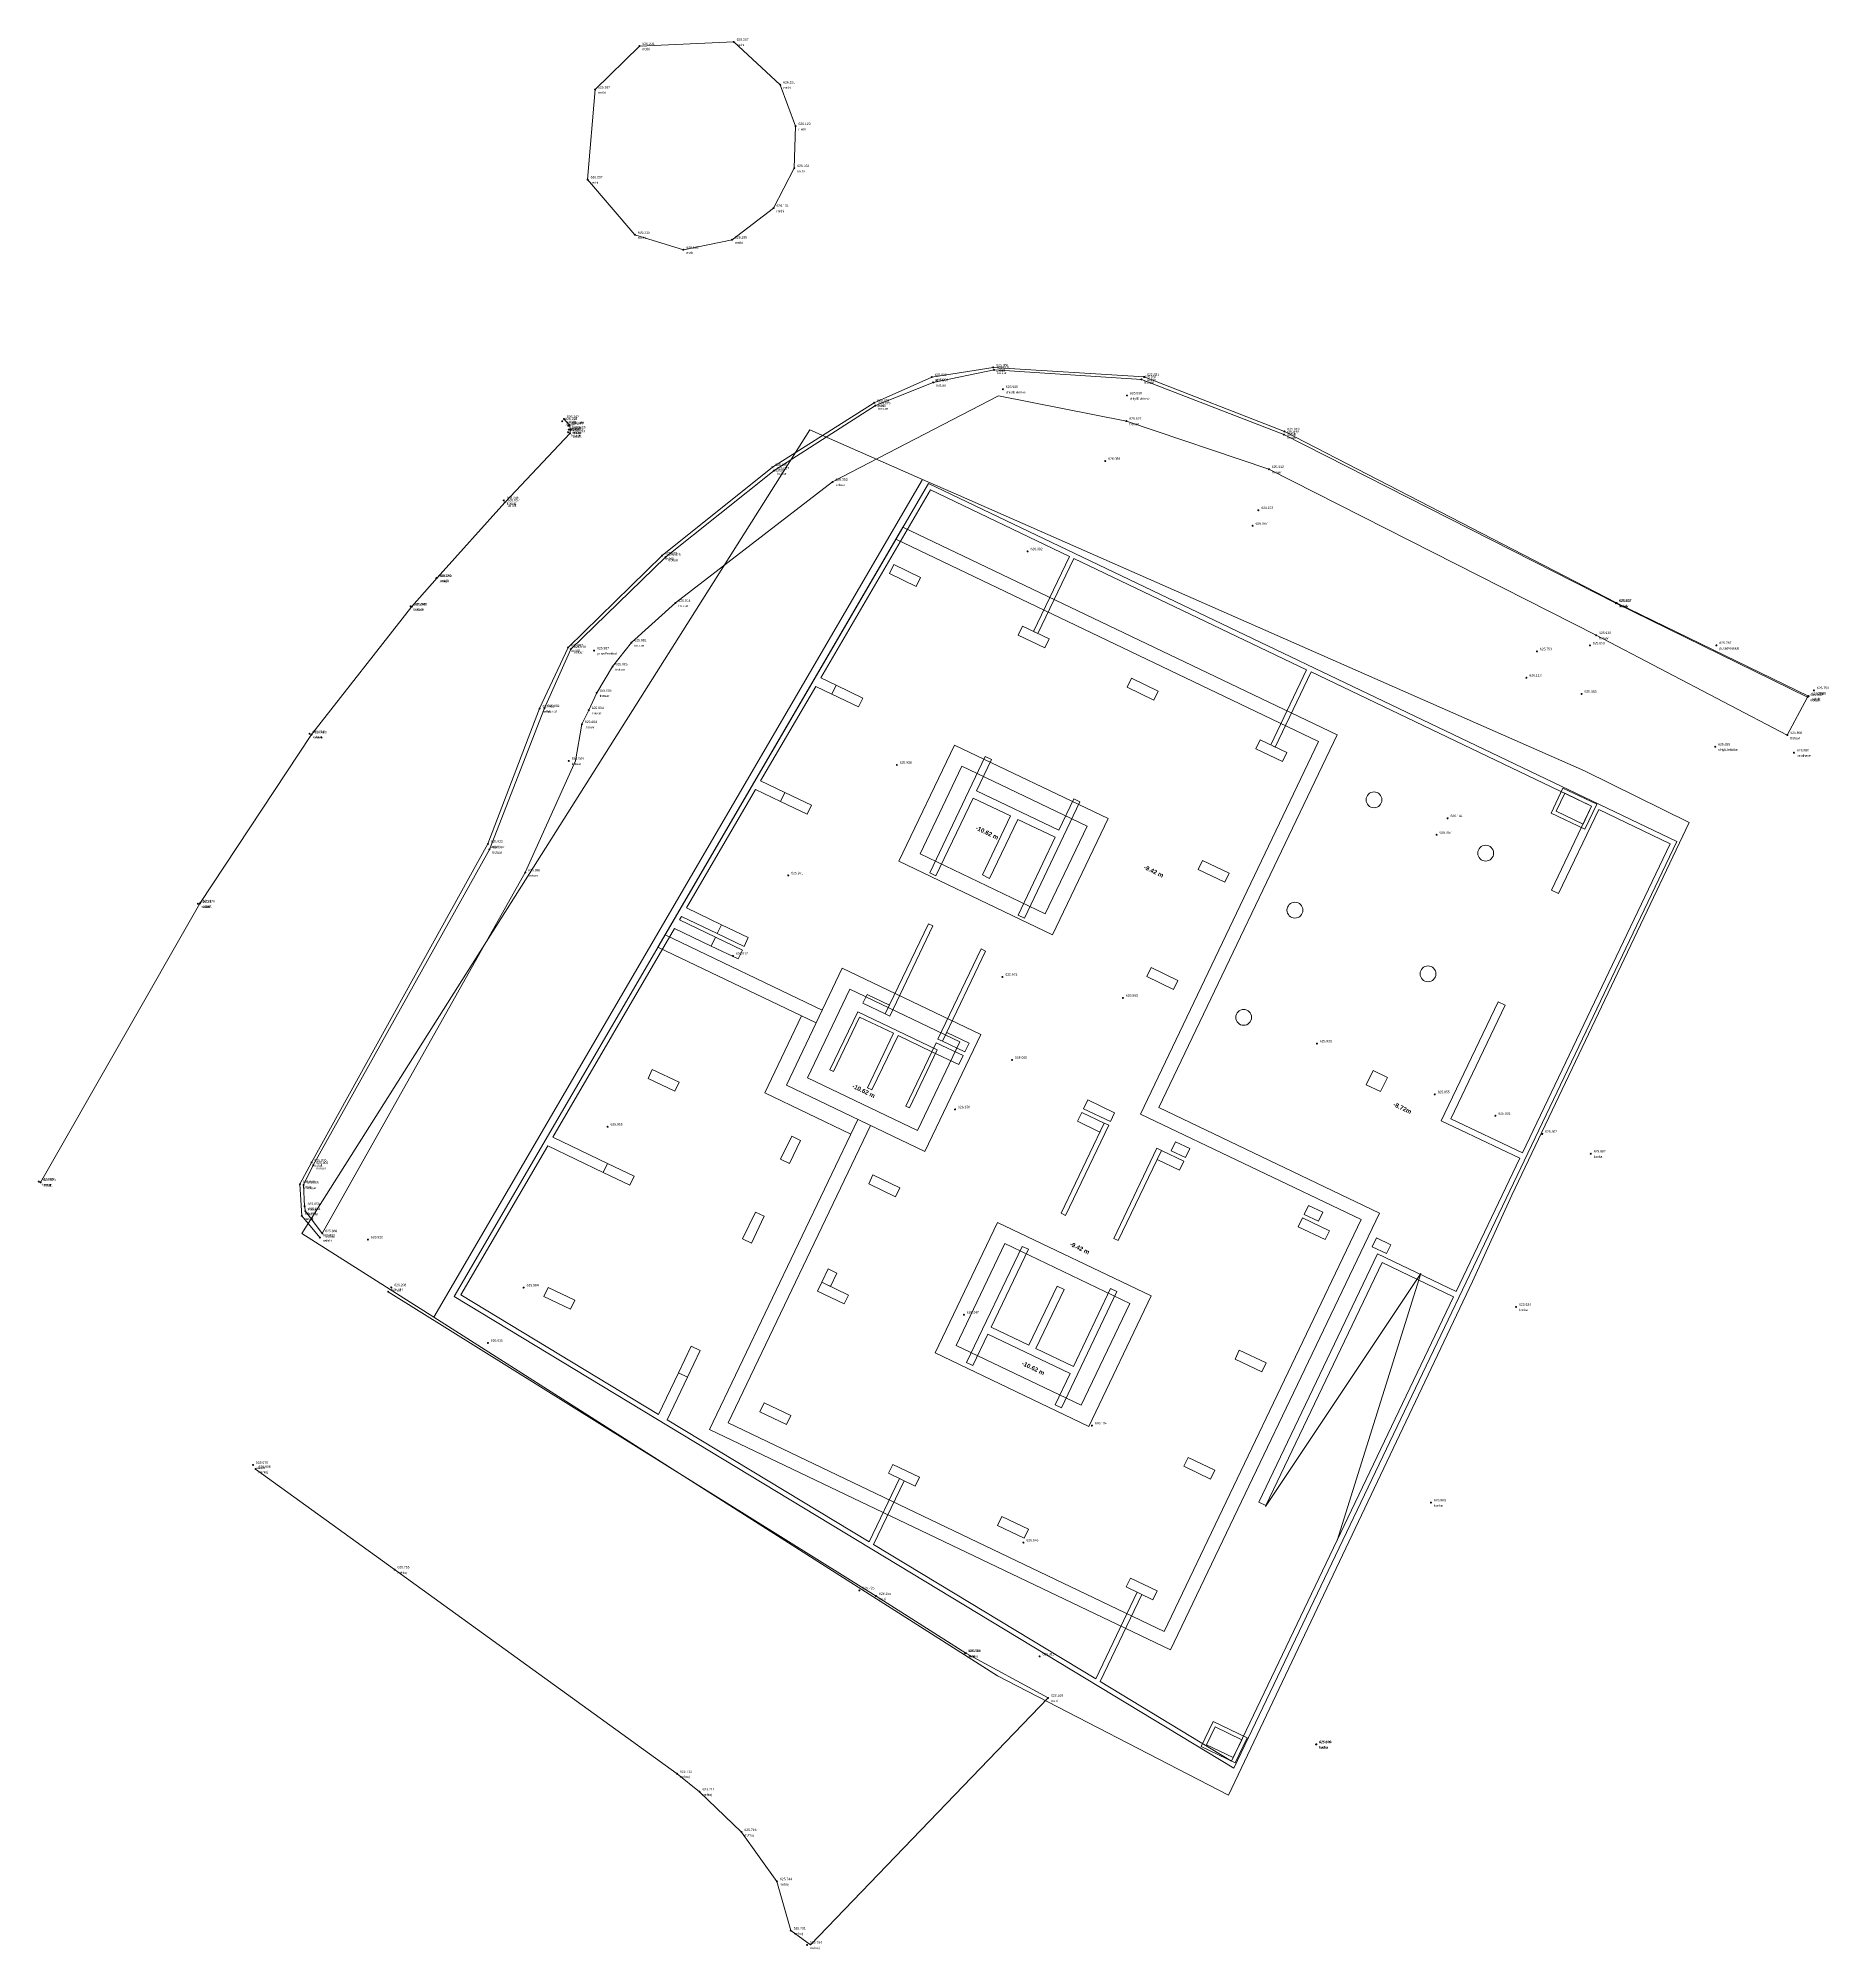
# Model space of a CAD drawing. Header units: metres. Extents: x 7511795 to 7511885.4, y 4693237.5 to 4693334.
import ezdxf
from ezdxf.enums import TextEntityAlignment as Align

# ---------------------------------------------------------------- set-up
doc = ezdxf.new("R2010")
doc.units = ezdxf.units.M
for name, color, linetype, lineweight in [('asfalt', 252, 'Continuous', 0), ('bodrumi', 5, 'Continuous', 0), ('Matjet', 210, 'Continuous', 0), ('muri', 44, 'Continuous', 0), ('NIVEAU', 170, 'Continuous', 0), ('parcela', 7, 'Continuous', 0), ('rampa', 252, 'Continuous', 0), ('rrethoj', 106, 'Continuous', 0), ('shtyllat', 1, 'Continuous', 0), ('trapazani', 3, 'Continuous', 0), ('trotuar', 91, 'Continuous', 0)]:
    doc.layers.add(name, color=color, linetype=linetype, lineweight=lineweight)
doc.styles.get("Standard").update_dxf_attribs({"font": 'arial.ttf'})
doc.styles.add('style2', font='arialbd.ttf', dxfattribs={"height": 20})

# ---------------------------------------------------------------- blocks, each defined once
blk = doc.blocks.new('*U1', base_point=(7511835.095, 4693311.65, 626.053))
at = {"layer": 'Matjet', "linetype": 'ByBlock', "lineweight": -2}
blk.add_line((7511835.095, 4693311.65, 626.053), (7511835.095, 4693311.65, 626.053), dxfattribs=at)
blk.add_circle((7511835.095, 4693311.65, 626.053), 0.025, dxfattribs=at)
at = {"layer": 'Matjet', "linetype": 'ByBlock', "char_height": 0.12}
for s, insert, attachment_point in [('626.053', (7511835.245, 4693311.77, 626.053), 4), ('trotuar', (7511835.245, 4693311.559, 626.053), 1)]:
    blk.add_mtext(s, dxfattribs=dict(at, insert=insert, attachment_point=attachment_point))
blk = doc.blocks.new('*U2', base_point=(7511827.158, 4693305.539, 626.014))
at = {"layer": 'Matjet', "linetype": 'ByBlock', "lineweight": -2}
blk.add_line((7511827.158, 4693305.539, 626.014), (7511827.158, 4693305.539, 626.014), dxfattribs=at)
blk.add_circle((7511827.158, 4693305.539, 626.014), 0.025, dxfattribs=at)
at = {"layer": 'Matjet', "linetype": 'ByBlock', "char_height": 0.12}
for s, insert, attachment_point in [('trotuar', (7511827.308, 4693305.448, 626.014), 1), ('626.014', (7511827.308, 4693305.659, 626.014), 4)]:
    blk.add_mtext(s, dxfattribs=dict(at, insert=insert, attachment_point=attachment_point))
blk = doc.blocks.new('*U3', base_point=(7511824.938, 4693303.536, 625.981))
at = {"layer": 'Matjet', "linetype": 'ByBlock', "lineweight": -2}
blk.add_line((7511824.938, 4693303.536, 625.981), (7511824.938, 4693303.536, 625.981), dxfattribs=at)
blk.add_circle((7511824.938, 4693303.536, 625.981), 0.025, dxfattribs=at)
at = {"layer": 'Matjet', "linetype": 'ByBlock', "char_height": 0.12}
for s, insert, attachment_point in [('trotuar', (7511825.088, 4693303.445, 625.981), 1), ('625.981', (7511825.088, 4693303.656, 625.981), 4)]:
    blk.add_mtext(s, dxfattribs=dict(at, insert=insert, attachment_point=attachment_point))
blk = doc.blocks.new('*U4', base_point=(7511823.984, 4693302.324, 625.986))
at = {"layer": 'Matjet', "linetype": 'ByBlock', "lineweight": -2}
blk.add_line((7511823.984, 4693302.324, 625.986), (7511823.984, 4693302.324, 625.986), dxfattribs=at)
blk.add_circle((7511823.984, 4693302.324, 625.986), 0.025, dxfattribs=at)
at = {"layer": 'Matjet', "linetype": 'ByBlock', "char_height": 0.12}
for s, insert, attachment_point in [('trotuar', (7511824.134, 4693302.233, 625.986), 1), ('625.986', (7511824.134, 4693302.444, 625.986), 4)]:
    blk.add_mtext(s, dxfattribs=dict(at, insert=insert, attachment_point=attachment_point))
blk = doc.blocks.new('*U5', base_point=(7511823.051, 4693303.134, 625.987))
at = {"layer": 'Matjet', "linetype": 'ByBlock', "lineweight": -2}
blk.add_line((7511823.051, 4693303.134, 625.987), (7511823.051, 4693303.134, 625.987), dxfattribs=at)
blk.add_circle((7511823.051, 4693303.134, 625.987), 0.025, dxfattribs=at)
at = {"layer": 'Matjet', "linetype": 'ByBlock', "char_height": 0.12}
for s, insert, attachment_point in [('625.987', (7511823.201, 4693303.254, 625.987), 4), ('pusetFeekkal', (7511823.201, 4693303.043, 625.987), 1)]:
    blk.add_mtext(s, dxfattribs=dict(at, insert=insert, attachment_point=attachment_point))
blk = doc.blocks.new('*U6', base_point=(7511823.183, 4693301.002, 626.005))
at = {"layer": 'Matjet', "linetype": 'ByBlock', "lineweight": -2}
blk.add_line((7511823.183, 4693301.002, 626.005), (7511823.183, 4693301.002, 626.005), dxfattribs=at)
blk.add_circle((7511823.183, 4693301.002, 626.005), 0.025, dxfattribs=at)
at = {"layer": 'Matjet', "linetype": 'ByBlock', "char_height": 0.12}
for s, insert, attachment_point in [('626.005', (7511823.333, 4693301.122, 626.005), 4), ('trotuar', (7511823.333, 4693300.911, 626.005), 1)]:
    blk.add_mtext(s, dxfattribs=dict(at, insert=insert, attachment_point=attachment_point))
blk = doc.blocks.new('*U7', base_point=(7511822.782, 4693300.12, 625.994))
at = {"layer": 'Matjet', "linetype": 'ByBlock', "lineweight": -2}
blk.add_line((7511822.782, 4693300.12, 625.994), (7511822.782, 4693300.12, 625.994), dxfattribs=at)
blk.add_circle((7511822.782, 4693300.12, 625.994), 0.025, dxfattribs=at)
at = {"layer": 'Matjet', "linetype": 'ByBlock', "char_height": 0.12}
for s, insert, attachment_point in [('625.994', (7511822.932, 4693300.24, 625.994), 4), ('trotuar', (7511822.932, 4693300.029, 625.994), 1)]:
    blk.add_mtext(s, dxfattribs=dict(at, insert=insert, attachment_point=attachment_point))
blk = doc.blocks.new('*U8', base_point=(7511822.441, 4693299.413, 626.004))
at = {"layer": 'Matjet', "linetype": 'ByBlock', "lineweight": -2}
blk.add_line((7511822.441, 4693299.413, 626.004), (7511822.441, 4693299.413, 626.004), dxfattribs=at)
blk.add_circle((7511822.441, 4693299.413, 626.004), 0.025, dxfattribs=at)
at = {"layer": 'Matjet', "linetype": 'ByBlock', "char_height": 0.12}
for s, insert, attachment_point in [('trotuar', (7511822.591, 4693299.322, 626.004), 1), ('626.004', (7511822.591, 4693299.533, 626.004), 4)]:
    blk.add_mtext(s, dxfattribs=dict(at, insert=insert, attachment_point=attachment_point))
blk = doc.blocks.new('*U9', base_point=(7511821.771, 4693297.565, 625.984))
at = {"layer": 'Matjet', "linetype": 'ByBlock', "lineweight": -2}
blk.add_line((7511821.771, 4693297.565, 625.984), (7511821.771, 4693297.565, 625.984), dxfattribs=at)
blk.add_circle((7511821.771, 4693297.565, 625.984), 0.025, dxfattribs=at)
at = {"layer": 'Matjet', "linetype": 'ByBlock', "char_height": 0.12}
for s, insert, attachment_point in [('trotuar', (7511821.921, 4693297.474, 625.984), 1), ('625.984', (7511821.921, 4693297.685, 625.984), 4)]:
    blk.add_mtext(s, dxfattribs=dict(at, insert=insert, attachment_point=attachment_point))
blk = doc.blocks.new('*U10', base_point=(7511819.577, 4693291.923, 625.996))
at = {"layer": 'Matjet', "linetype": 'ByBlock', "lineweight": -2}
blk.add_line((7511819.577, 4693291.923, 625.996), (7511819.577, 4693291.923, 625.996), dxfattribs=at)
blk.add_circle((7511819.577, 4693291.923, 625.996), 0.025, dxfattribs=at)
at = {"layer": 'Matjet', "linetype": 'ByBlock', "char_height": 0.12}
for s, insert, attachment_point in [('trotuar', (7511819.727, 4693291.832, 625.996), 1), ('625.996', (7511819.727, 4693292.043, 625.996), 4)]:
    blk.add_mtext(s, dxfattribs=dict(at, insert=insert, attachment_point=attachment_point))
blk = doc.blocks.new('*U11', base_point=(7511809.331, 4693273.711, 625.869))
at = {"layer": 'Matjet', "linetype": 'ByBlock', "lineweight": -2}
blk.add_line((7511809.331, 4693273.711, 625.869), (7511809.331, 4693273.711, 625.869), dxfattribs=at)
blk.add_circle((7511809.331, 4693273.711, 625.869), 0.025, dxfattribs=at)
at = {"layer": 'Matjet', "linetype": 'ByBlock', "char_height": 0.12}
for s, insert, attachment_point in [('trotuar', (7511809.481, 4693273.62, 625.869), 1), ('625.869', (7511809.481, 4693273.831, 625.869), 4)]:
    blk.add_mtext(s, dxfattribs=dict(at, insert=insert, attachment_point=attachment_point))
blk = doc.blocks.new('*U12', base_point=(7511809.213, 4693273.496, 625.827))
at = {"layer": 'Matjet', "linetype": 'ByBlock', "lineweight": -2}
blk.add_line((7511809.213, 4693273.496, 625.827), (7511809.213, 4693273.496, 625.827), dxfattribs=at)
blk.add_circle((7511809.213, 4693273.496, 625.827), 0.025, dxfattribs=at)
at = {"layer": 'Matjet', "linetype": 'ByBlock', "char_height": 0.12}
for s, insert, attachment_point in [('asfallt', (7511809.363, 4693273.405, 625.827), 1), ('625.827', (7511809.363, 4693273.616, 625.827), 4)]:
    blk.add_mtext(s, dxfattribs=dict(at, insert=insert, attachment_point=attachment_point))
blk = doc.blocks.new('*U13', base_point=(7511805.833, 4693262.024, 625.67))
at = {"layer": 'Matjet', "linetype": 'ByBlock', "lineweight": -2}
blk.add_line((7511805.833, 4693262.024, 625.67), (7511805.833, 4693262.024, 625.67), dxfattribs=at)
blk.add_circle((7511805.833, 4693262.024, 625.67), 0.025, dxfattribs=at)
at = {"layer": 'Matjet', "linetype": 'ByBlock', "char_height": 0.12}
for s, insert, attachment_point in [('asfallt', (7511805.983, 4693261.933, 625.67), 1), ('625.670', (7511805.983, 4693262.144, 625.67), 4)]:
    blk.add_mtext(s, dxfattribs=dict(at, insert=insert, attachment_point=attachment_point))
blk = doc.blocks.new('*U14', base_point=(7511805.963, 4693261.812, 625.806))
at = {"layer": 'Matjet', "linetype": 'ByBlock', "lineweight": -2}
blk.add_line((7511805.963, 4693261.812, 625.806), (7511805.963, 4693261.812, 625.806), dxfattribs=at)
blk.add_circle((7511805.963, 4693261.812, 625.806), 0.025, dxfattribs=at)
at = {"layer": 'Matjet', "linetype": 'ByBlock', "char_height": 0.12}
for s, insert, attachment_point in [('625.806', (7511806.113, 4693261.932, 625.806), 4), ('rrehtoj', (7511806.113, 4693261.721, 625.806), 1)]:
    blk.add_mtext(s, dxfattribs=dict(at, insert=insert, attachment_point=attachment_point))
blk = doc.blocks.new('*U15', base_point=(7511812.978, 4693256.74, 625.756))
at = {"layer": 'Matjet', "linetype": 'ByBlock', "lineweight": -2}
blk.add_line((7511812.978, 4693256.74, 625.756), (7511812.978, 4693256.74, 625.756), dxfattribs=at)
blk.add_circle((7511812.978, 4693256.74, 625.756), 0.025, dxfattribs=at)
at = {"layer": 'Matjet', "linetype": 'ByBlock', "char_height": 0.12}
for s, insert, attachment_point in [('625.756', (7511813.128, 4693256.86, 625.756), 4), ('rrehtoj', (7511813.128, 4693256.649, 625.756), 1)]:
    blk.add_mtext(s, dxfattribs=dict(at, insert=insert, attachment_point=attachment_point))
blk = doc.blocks.new('*U16', base_point=(7511827.24, 4693246.428, 625.712))
at = {"layer": 'Matjet', "linetype": 'ByBlock', "lineweight": -2}
blk.add_line((7511827.24, 4693246.428, 625.712), (7511827.24, 4693246.428, 625.712), dxfattribs=at)
blk.add_circle((7511827.24, 4693246.428, 625.712), 0.025, dxfattribs=at)
at = {"layer": 'Matjet', "linetype": 'ByBlock', "char_height": 0.12}
for s, insert, attachment_point in [('625.712', (7511827.39, 4693246.548, 625.712), 4), ('rrehtoj', (7511827.39, 4693246.337, 625.712), 1)]:
    blk.add_mtext(s, dxfattribs=dict(at, insert=insert, attachment_point=attachment_point))
blk = doc.blocks.new('*U17', base_point=(7511828.381, 4693245.525, 625.711))
at = {"layer": 'Matjet', "linetype": 'ByBlock', "lineweight": -2}
blk.add_line((7511828.381, 4693245.525, 625.711), (7511828.381, 4693245.525, 625.711), dxfattribs=at)
blk.add_circle((7511828.381, 4693245.525, 625.711), 0.025, dxfattribs=at)
at = {"layer": 'Matjet', "linetype": 'ByBlock', "char_height": 0.12}
for s, insert, attachment_point in [('625.711', (7511828.531, 4693245.645, 625.711), 4), ('rrehtoj', (7511828.531, 4693245.434, 625.711), 1)]:
    blk.add_mtext(s, dxfattribs=dict(at, insert=insert, attachment_point=attachment_point))
blk = doc.blocks.new('*U18', base_point=(7511830.495, 4693243.481, 625.716))
at = {"layer": 'Matjet', "linetype": 'ByBlock', "lineweight": -2}
blk.add_line((7511830.495, 4693243.481, 625.716), (7511830.495, 4693243.481, 625.716), dxfattribs=at)
blk.add_circle((7511830.495, 4693243.481, 625.716), 0.025, dxfattribs=at)
at = {"layer": 'Matjet', "linetype": 'ByBlock', "char_height": 0.12}
for s, insert, attachment_point in [('625.716', (7511830.645, 4693243.601, 625.716), 4), ('rrehtoj', (7511830.645, 4693243.39, 625.716), 1)]:
    blk.add_mtext(s, dxfattribs=dict(at, insert=insert, attachment_point=attachment_point))
blk = doc.blocks.new('*U19', base_point=(7511832.286, 4693240.996, 625.744))
at = {"layer": 'Matjet', "linetype": 'ByBlock', "lineweight": -2}
blk.add_line((7511832.286, 4693240.996, 625.744), (7511832.286, 4693240.996, 625.744), dxfattribs=at)
blk.add_circle((7511832.286, 4693240.996, 625.744), 0.025, dxfattribs=at)
at = {"layer": 'Matjet', "linetype": 'ByBlock', "char_height": 0.12}
for s, insert, attachment_point in [('625.744', (7511832.436, 4693241.116, 625.744), 4), ('rrehtoj', (7511832.436, 4693240.905, 625.744), 1)]:
    blk.add_mtext(s, dxfattribs=dict(at, insert=insert, attachment_point=attachment_point))
blk = doc.blocks.new('*U20', base_point=(7511832.979, 4693238.514, 625.731))
at = {"layer": 'Matjet', "linetype": 'ByBlock', "lineweight": -2}
blk.add_line((7511832.979, 4693238.514, 625.731), (7511832.979, 4693238.514, 625.731), dxfattribs=at)
blk.add_circle((7511832.979, 4693238.514, 625.731), 0.025, dxfattribs=at)
at = {"layer": 'Matjet', "linetype": 'ByBlock', "char_height": 0.12}
for s, insert, attachment_point in [('625.731', (7511833.129, 4693238.634, 625.731), 4), ('rrehtoj', (7511833.129, 4693238.423, 625.731), 1)]:
    blk.add_mtext(s, dxfattribs=dict(at, insert=insert, attachment_point=attachment_point))
blk = doc.blocks.new('*U21', base_point=(7511833.803, 4693237.791, 625.794))
at = {"layer": 'Matjet', "linetype": 'ByBlock', "lineweight": -2}
blk.add_line((7511833.803, 4693237.791, 625.794), (7511833.803, 4693237.791, 625.794), dxfattribs=at)
blk.add_circle((7511833.803, 4693237.791, 625.794), 0.025, dxfattribs=at)
at = {"layer": 'Matjet', "linetype": 'ByBlock', "char_height": 0.12}
for s, insert, attachment_point in [('625.794', (7511833.953, 4693237.911, 625.794), 4), ('rrehtoj', (7511833.953, 4693237.7, 625.794), 1)]:
    blk.add_mtext(s, dxfattribs=dict(at, insert=insert, attachment_point=attachment_point))
blk = doc.blocks.new('*U22', base_point=(7511841.785, 4693252.513, 625.822))
at = {"layer": 'Matjet', "linetype": 'ByBlock', "lineweight": -2}
blk.add_line((7511841.785, 4693252.513, 625.822), (7511841.785, 4693252.513, 625.822), dxfattribs=at)
blk.add_circle((7511841.785, 4693252.513, 625.822), 0.025, dxfattribs=at)
at = {"layer": 'Matjet', "linetype": 'ByBlock', "char_height": 0.12}
for s, insert, attachment_point in [('625.822', (7511841.935, 4693252.633, 625.822), 4), ('rrehtoj', (7511841.935, 4693252.422, 625.822), 1)]:
    blk.add_mtext(s, dxfattribs=dict(at, insert=insert, attachment_point=attachment_point))
blk = doc.blocks.new('*U23', base_point=(7511841.823, 4693252.517, 625.78))
at = {"layer": 'Matjet', "linetype": 'ByBlock', "lineweight": -2}
blk.add_line((7511841.823, 4693252.517, 625.78), (7511841.823, 4693252.517, 625.78), dxfattribs=at)
blk.add_circle((7511841.823, 4693252.517, 625.78), 0.025, dxfattribs=at)
at = {"layer": 'Matjet', "linetype": 'ByBlock', "char_height": 0.12}
for s, insert, attachment_point in [('625.780', (7511841.973, 4693252.637, 625.78), 4), ('muri', (7511841.973, 4693252.426, 625.78), 1)]:
    blk.add_mtext(s, dxfattribs=dict(at, insert=insert, attachment_point=attachment_point))
blk = doc.blocks.new('*U24', base_point=(7511837.292, 4693255.398, 626.155))
at = {"layer": 'Matjet', "linetype": 'ByBlock', "lineweight": -2}
blk.add_line((7511837.292, 4693255.398, 626.155), (7511837.292, 4693255.398, 626.155), dxfattribs=at)
blk.add_circle((7511837.292, 4693255.398, 626.155), 0.025, dxfattribs=at)
at = {"layer": 'Matjet', "linetype": 'ByBlock', "char_height": 0.12}
for s, insert, attachment_point in [('626.155', (7511837.442, 4693255.518, 626.155), 4), ('muri', (7511837.442, 4693255.307, 626.155), 1)]:
    blk.add_mtext(s, dxfattribs=dict(at, insert=insert, attachment_point=attachment_point))
blk = doc.blocks.new('*U25', base_point=(7511836.451, 4693255.685, 625.725))
at = {"layer": 'Matjet', "linetype": 'ByBlock', "lineweight": -2}
blk.add_line((7511836.451, 4693255.685, 625.725), (7511836.451, 4693255.685, 625.725), dxfattribs=at)
blk.add_circle((7511836.451, 4693255.685, 625.725), 0.025, dxfattribs=at)
at = {"layer": 'Matjet', "linetype": 'ByBlock', "insert": (7511836.601, 4693255.805, 625.725), "char_height": 0.12, "attachment_point": 4}
blk.add_mtext('625.725', dxfattribs=at)
blk = doc.blocks.new('*U26', base_point=(7511812.656, 4693270.762, 625.747))
at = {"layer": 'Matjet', "linetype": 'ByBlock', "lineweight": -2}
blk.add_line((7511812.656, 4693270.762, 625.747), (7511812.656, 4693270.762, 625.747), dxfattribs=at)
blk.add_circle((7511812.656, 4693270.762, 625.747), 0.025, dxfattribs=at)
at = {"layer": 'Matjet', "linetype": 'ByBlock', "insert": (7511812.806, 4693270.882, 625.747), "char_height": 0.12, "attachment_point": 4}
blk.add_mtext('625.747', dxfattribs=at)
blk = doc.blocks.new('*U27', base_point=(7511812.815, 4693270.984, 626.208))
at = {"layer": 'Matjet', "linetype": 'ByBlock', "lineweight": -2}
blk.add_line((7511812.815, 4693270.984, 626.208), (7511812.815, 4693270.984, 626.208), dxfattribs=at)
blk.add_circle((7511812.815, 4693270.984, 626.208), 0.025, dxfattribs=at)
at = {"layer": 'Matjet', "linetype": 'ByBlock', "char_height": 0.12}
for s, insert, attachment_point in [('626.208', (7511812.965, 4693271.104, 626.208), 4), ('muri', (7511812.965, 4693270.893, 626.208), 1)]:
    blk.add_mtext(s, dxfattribs=dict(at, insert=insert, attachment_point=attachment_point))
blk = doc.blocks.new('*U28', base_point=(7511811.637, 4693273.398, 625.92))
at = {"layer": 'Matjet', "linetype": 'ByBlock', "lineweight": -2}
blk.add_line((7511811.637, 4693273.398, 625.92), (7511811.637, 4693273.398, 625.92), dxfattribs=at)
blk.add_circle((7511811.637, 4693273.398, 625.92), 0.025, dxfattribs=at)
at = {"layer": 'Matjet', "linetype": 'ByBlock', "insert": (7511811.787, 4693273.518, 625.92), "char_height": 0.12, "attachment_point": 4}
blk.add_mtext('625.920', dxfattribs=at)
blk = doc.blocks.new('*U29', base_point=(7511823.733, 4693279.095, 625.995))
at = {"layer": 'Matjet', "linetype": 'ByBlock', "lineweight": -2}
blk.add_line((7511823.733, 4693279.095, 625.995), (7511823.733, 4693279.095, 625.995), dxfattribs=at)
blk.add_circle((7511823.733, 4693279.095, 625.995), 0.025, dxfattribs=at)
at = {"layer": 'Matjet', "linetype": 'ByBlock', "insert": (7511823.883, 4693279.215, 625.995), "char_height": 0.12, "attachment_point": 4}
blk.add_mtext('625.995', dxfattribs=at)
blk = doc.blocks.new('*U30', base_point=(7511819.497, 4693270.974, 625.984))
at = {"layer": 'Matjet', "linetype": 'ByBlock', "lineweight": -2}
blk.add_line((7511819.497, 4693270.974, 625.984), (7511819.497, 4693270.974, 625.984), dxfattribs=at)
blk.add_circle((7511819.497, 4693270.974, 625.984), 0.025, dxfattribs=at)
at = {"layer": 'Matjet', "linetype": 'ByBlock', "insert": (7511819.647, 4693271.094, 625.984), "char_height": 0.12, "attachment_point": 4}
blk.add_mtext('625.984', dxfattribs=at)
blk = doc.blocks.new('*U31', base_point=(7511817.689, 4693268.181, 626.016))
at = {"layer": 'Matjet', "linetype": 'ByBlock', "lineweight": -2}
blk.add_line((7511817.689, 4693268.181, 626.016), (7511817.689, 4693268.181, 626.016), dxfattribs=at)
blk.add_circle((7511817.689, 4693268.181, 626.016), 0.025, dxfattribs=at)
at = {"layer": 'Matjet', "linetype": 'ByBlock', "insert": (7511817.839, 4693268.301, 626.016), "char_height": 0.12, "attachment_point": 4}
blk.add_mtext('626.016', dxfattribs=at)
blk = doc.blocks.new('*U32', base_point=(7511830.06, 4693287.715, 626.017))
at = {"layer": 'Matjet', "linetype": 'ByBlock', "lineweight": -2}
blk.add_line((7511830.06, 4693287.715, 626.017), (7511830.06, 4693287.715, 626.017), dxfattribs=at)
blk.add_circle((7511830.06, 4693287.715, 626.017), 0.025, dxfattribs=at)
at = {"layer": 'Matjet', "linetype": 'ByBlock', "insert": (7511830.21, 4693287.835, 626.017), "char_height": 0.12, "attachment_point": 4}
blk.add_mtext('626.017', dxfattribs=at)
blk = doc.blocks.new('*U33', base_point=(7511832.854, 4693291.781, 625.971))
at = {"layer": 'Matjet', "linetype": 'ByBlock', "lineweight": -2}
blk.add_line((7511832.854, 4693291.781, 625.971), (7511832.854, 4693291.781, 625.971), dxfattribs=at)
blk.add_circle((7511832.854, 4693291.781, 625.971), 0.025, dxfattribs=at)
at = {"layer": 'Matjet', "linetype": 'ByBlock', "insert": (7511833.004, 4693291.901, 625.971), "char_height": 0.12, "attachment_point": 4}
blk.add_mtext('625.971', dxfattribs=at)
blk = doc.blocks.new('*U34', base_point=(7511838.337, 4693297.363, 625.938))
at = {"layer": 'Matjet', "linetype": 'ByBlock', "lineweight": -2}
blk.add_line((7511838.337, 4693297.363, 625.938), (7511838.337, 4693297.363, 625.938), dxfattribs=at)
blk.add_circle((7511838.337, 4693297.363, 625.938), 0.025, dxfattribs=at)
at = {"layer": 'Matjet', "linetype": 'ByBlock', "insert": (7511838.487, 4693297.483, 625.938), "char_height": 0.12, "attachment_point": 4}
blk.add_mtext('625.938', dxfattribs=at)
blk = doc.blocks.new('*U35', base_point=(7511844.939, 4693308.14, 626.092))
at = {"layer": 'Matjet', "linetype": 'ByBlock', "lineweight": -2}
blk.add_line((7511844.939, 4693308.14, 626.092), (7511844.939, 4693308.14, 626.092), dxfattribs=at)
blk.add_circle((7511844.939, 4693308.14, 626.092), 0.025, dxfattribs=at)
at = {"layer": 'Matjet', "linetype": 'ByBlock', "insert": (7511845.089, 4693308.26, 626.092), "char_height": 0.12, "attachment_point": 4}
blk.add_mtext('626.092', dxfattribs=at)
blk = doc.blocks.new('*U36', base_point=(7511848.859, 4693312.702, 626.088))
at = {"layer": 'Matjet', "linetype": 'ByBlock', "lineweight": -2}
blk.add_line((7511848.859, 4693312.702, 626.088), (7511848.859, 4693312.702, 626.088), dxfattribs=at)
blk.add_circle((7511848.859, 4693312.702, 626.088), 0.025, dxfattribs=at)
at = {"layer": 'Matjet', "linetype": 'ByBlock', "insert": (7511849.009, 4693312.822, 626.088), "char_height": 0.12, "attachment_point": 4}
blk.add_mtext('626.088', dxfattribs=at)
blk = doc.blocks.new('*U37', base_point=(7511849.927, 4693314.721, 625.927))
at = {"layer": 'Matjet', "linetype": 'ByBlock', "lineweight": -2}
blk.add_line((7511849.927, 4693314.721, 625.927), (7511849.927, 4693314.721, 625.927), dxfattribs=at)
blk.add_circle((7511849.927, 4693314.721, 625.927), 0.025, dxfattribs=at)
at = {"layer": 'Matjet', "linetype": 'ByBlock', "char_height": 0.12}
for s, insert, attachment_point in [('625.927', (7511850.077, 4693314.841, 625.927), 4), ('trotuar', (7511850.077, 4693314.63, 625.927), 1)]:
    blk.add_mtext(s, dxfattribs=dict(at, insert=insert, attachment_point=attachment_point))
blk = doc.blocks.new('*U38', base_point=(7511849.955, 4693316.01, 625.93))
at = {"layer": 'Matjet', "linetype": 'ByBlock', "lineweight": -2}
blk.add_line((7511849.955, 4693316.01, 625.93), (7511849.955, 4693316.01, 625.93), dxfattribs=at)
blk.add_circle((7511849.955, 4693316.01, 625.93), 0.025, dxfattribs=at)
at = {"layer": 'Matjet', "linetype": 'ByBlock', "char_height": 0.12}
for s, insert, attachment_point in [('shtylElektrike', (7511850.105, 4693315.919, 625.93), 1), ('625.930', (7511850.105, 4693316.13, 625.93), 4)]:
    blk.add_mtext(s, dxfattribs=dict(at, insert=insert, attachment_point=attachment_point))
blk = doc.blocks.new('*U39', base_point=(7511850.682, 4693316.825, 625.932))
at = {"layer": 'Matjet', "linetype": 'ByBlock', "lineweight": -2}
blk.add_line((7511850.682, 4693316.825, 625.932), (7511850.682, 4693316.825, 625.932), dxfattribs=at)
blk.add_circle((7511850.682, 4693316.825, 625.932), 0.025, dxfattribs=at)
at = {"layer": 'Matjet', "linetype": 'ByBlock', "char_height": 0.12}
for s, insert, attachment_point in [('trotuar', (7511850.832, 4693316.734, 625.932), 1), ('625.932', (7511850.832, 4693316.945, 625.932), 4)]:
    blk.add_mtext(s, dxfattribs=dict(at, insert=insert, attachment_point=attachment_point))
blk = doc.blocks.new('*U40', base_point=(7511850.823, 4693316.948, 625.831))
at = {"layer": 'Matjet', "linetype": 'ByBlock', "lineweight": -2}
blk.add_line((7511850.823, 4693316.948, 625.831), (7511850.823, 4693316.948, 625.831), dxfattribs=at)
blk.add_circle((7511850.823, 4693316.948, 625.831), 0.025, dxfattribs=at)
at = {"layer": 'Matjet', "linetype": 'ByBlock', "char_height": 0.12}
for s, insert, attachment_point in [('asfallt', (7511850.973, 4693316.857, 625.831), 1), ('625.831', (7511850.973, 4693317.068, 625.831), 4)]:
    blk.add_mtext(s, dxfattribs=dict(at, insert=insert, attachment_point=attachment_point))
blk = doc.blocks.new('*U41', base_point=(7511857.907, 4693314.196, 625.819))
at = {"layer": 'Matjet', "linetype": 'ByBlock', "lineweight": -2}
blk.add_line((7511857.907, 4693314.196, 625.819), (7511857.907, 4693314.196, 625.819), dxfattribs=at)
blk.add_circle((7511857.907, 4693314.196, 625.819), 0.025, dxfattribs=at)
at = {"layer": 'Matjet', "linetype": 'ByBlock', "char_height": 0.12}
for s, insert, attachment_point in [('asfallt', (7511858.057, 4693314.105, 625.819), 1), ('625.819', (7511858.057, 4693314.316, 625.819), 4)]:
    blk.add_mtext(s, dxfattribs=dict(at, insert=insert, attachment_point=attachment_point))
blk = doc.blocks.new('*U42', base_point=(7511857.88, 4693314.038, 625.877))
at = {"layer": 'Matjet', "linetype": 'ByBlock', "lineweight": -2}
blk.add_line((7511857.88, 4693314.038, 625.877), (7511857.88, 4693314.038, 625.877), dxfattribs=at)
blk.add_circle((7511857.88, 4693314.038, 625.877), 0.025, dxfattribs=at)
at = {"layer": 'Matjet', "linetype": 'ByBlock', "char_height": 0.12}
for s, insert, attachment_point in [('trotuar', (7511858.03, 4693313.947, 625.877), 1), ('625.877', (7511858.03, 4693314.158, 625.877), 4)]:
    blk.add_mtext(s, dxfattribs=dict(at, insert=insert, attachment_point=attachment_point))
blk = doc.blocks.new('*U43', base_point=(7511857.121, 4693312.288, 625.912))
at = {"layer": 'Matjet', "linetype": 'ByBlock', "lineweight": -2}
blk.add_line((7511857.121, 4693312.288, 625.912), (7511857.121, 4693312.288, 625.912), dxfattribs=at)
blk.add_circle((7511857.121, 4693312.288, 625.912), 0.025, dxfattribs=at)
at = {"layer": 'Matjet', "linetype": 'ByBlock', "char_height": 0.12}
for s, insert, attachment_point in [('trotuar', (7511857.271, 4693312.197, 625.912), 1), ('625.912', (7511857.271, 4693312.408, 625.912), 4)]:
    blk.add_mtext(s, dxfattribs=dict(at, insert=insert, attachment_point=attachment_point))
blk = doc.blocks.new('*U44', base_point=(7511856.588, 4693310.215, 626.073))
at = {"layer": 'Matjet', "linetype": 'ByBlock', "lineweight": -2}
blk.add_line((7511856.588, 4693310.215, 626.073), (7511856.588, 4693310.215, 626.073), dxfattribs=at)
blk.add_circle((7511856.588, 4693310.215, 626.073), 0.025, dxfattribs=at)
at = {"layer": 'Matjet', "linetype": 'ByBlock', "insert": (7511856.738, 4693310.335, 626.073), "char_height": 0.12, "attachment_point": 4}
blk.add_mtext('626.073', dxfattribs=at)
blk = doc.blocks.new('*U45', base_point=(7511856.3, 4693309.431, 626.067))
at = {"layer": 'Matjet', "linetype": 'ByBlock', "lineweight": -2}
blk.add_line((7511856.3, 4693309.431, 626.067), (7511856.3, 4693309.431, 626.067), dxfattribs=at)
blk.add_circle((7511856.3, 4693309.431, 626.067), 0.025, dxfattribs=at)
at = {"layer": 'Matjet', "linetype": 'ByBlock', "insert": (7511856.45, 4693309.551, 626.067), "char_height": 0.12, "attachment_point": 4}
blk.add_mtext('626.067', dxfattribs=at)
blk = doc.blocks.new('*U46', base_point=(7511874.672, 4693305.54, 625.817))
at = {"layer": 'Matjet', "linetype": 'ByBlock', "lineweight": -2}
blk.add_line((7511874.672, 4693305.54, 625.817), (7511874.672, 4693305.54, 625.817), dxfattribs=at)
blk.add_circle((7511874.672, 4693305.54, 625.817), 0.025, dxfattribs=at)
at = {"layer": 'Matjet', "linetype": 'ByBlock', "char_height": 0.12}
for s, insert, attachment_point in [('asfallt', (7511874.822, 4693305.449, 625.817), 1), ('625.817', (7511874.822, 4693305.66, 625.817), 4)]:
    blk.add_mtext(s, dxfattribs=dict(at, insert=insert, attachment_point=attachment_point))
blk = doc.blocks.new('*U47', base_point=(7511874.644, 4693305.521, 625.898))
at = {"layer": 'Matjet', "linetype": 'ByBlock', "lineweight": -2}
blk.add_line((7511874.644, 4693305.521, 625.898), (7511874.644, 4693305.521, 625.898), dxfattribs=at)
blk.add_circle((7511874.644, 4693305.521, 625.898), 0.025, dxfattribs=at)
at = {"layer": 'Matjet', "linetype": 'ByBlock', "char_height": 0.12}
for s, insert, attachment_point in [('trotuar', (7511874.794, 4693305.43, 625.898), 1), ('625.898', (7511874.794, 4693305.641, 625.898), 4)]:
    blk.add_mtext(s, dxfattribs=dict(at, insert=insert, attachment_point=attachment_point))
blk = doc.blocks.new('*U48', base_point=(7511873.637, 4693303.905, 625.933))
at = {"layer": 'Matjet', "linetype": 'ByBlock', "lineweight": -2}
blk.add_line((7511873.637, 4693303.905, 625.933), (7511873.637, 4693303.905, 625.933), dxfattribs=at)
blk.add_circle((7511873.637, 4693303.905, 625.933), 0.025, dxfattribs=at)
at = {"layer": 'Matjet', "linetype": 'ByBlock', "char_height": 0.12}
for s, insert, attachment_point in [('625.933', (7511873.787, 4693304.025, 625.933), 4), ('trotuar', (7511873.787, 4693303.814, 625.933), 1)]:
    blk.add_mtext(s, dxfattribs=dict(at, insert=insert, attachment_point=attachment_point))
blk = doc.blocks.new('*U49', base_point=(7511873.325, 4693303.391, 625.859))
at = {"layer": 'Matjet', "linetype": 'ByBlock', "lineweight": -2}
blk.add_line((7511873.325, 4693303.391, 625.859), (7511873.325, 4693303.391, 625.859), dxfattribs=at)
blk.add_circle((7511873.325, 4693303.391, 625.859), 0.025, dxfattribs=at)
at = {"layer": 'Matjet', "linetype": 'ByBlock', "insert": (7511873.475, 4693303.511, 625.859), "char_height": 0.12, "attachment_point": 4}
blk.add_mtext('625.859', dxfattribs=at)
blk = doc.blocks.new('*U50', base_point=(7511872.906, 4693300.944, 625.893))
at = {"layer": 'Matjet', "linetype": 'ByBlock', "lineweight": -2}
blk.add_line((7511872.906, 4693300.944, 625.893), (7511872.906, 4693300.944, 625.893), dxfattribs=at)
blk.add_circle((7511872.906, 4693300.944, 625.893), 0.025, dxfattribs=at)
at = {"layer": 'Matjet', "linetype": 'ByBlock', "insert": (7511873.056, 4693301.064, 625.893), "char_height": 0.12, "attachment_point": 4}
blk.add_mtext('625.893', dxfattribs=at)
blk = doc.blocks.new('*U51', base_point=(7511879.654, 4693298.279, 625.655))
at = {"layer": 'Matjet', "linetype": 'ByBlock', "lineweight": -2}
blk.add_line((7511879.654, 4693298.279, 625.655), (7511879.654, 4693298.279, 625.655), dxfattribs=at)
blk.add_circle((7511879.654, 4693298.279, 625.655), 0.025, dxfattribs=at)
at = {"layer": 'Matjet', "linetype": 'ByBlock', "char_height": 0.12}
for s, insert, attachment_point in [('625.655', (7511879.804, 4693298.399, 625.655), 4), ('shtylElektrike', (7511879.804, 4693298.188, 625.655), 1)]:
    blk.add_mtext(s, dxfattribs=dict(at, insert=insert, attachment_point=attachment_point))
blk = doc.blocks.new('*U52', base_point=(7511879.714, 4693303.397, 625.787))
at = {"layer": 'Matjet', "linetype": 'ByBlock', "lineweight": -2}
blk.add_line((7511879.714, 4693303.397, 625.787), (7511879.714, 4693303.397, 625.787), dxfattribs=at)
blk.add_circle((7511879.714, 4693303.397, 625.787), 0.025, dxfattribs=at)
at = {"layer": 'Matjet', "linetype": 'ByBlock', "char_height": 0.12}
for s, insert, attachment_point in [('625.787', (7511879.864, 4693303.517, 625.787), 4), ('pusetFeekkal', (7511879.864, 4693303.306, 625.787), 1)]:
    blk.add_mtext(s, dxfattribs=dict(at, insert=insert, attachment_point=attachment_point))
blk = doc.blocks.new('*U53', base_point=(7511883.631, 4693297.978, 625.88))
at = {"layer": 'Matjet', "linetype": 'ByBlock', "lineweight": -2}
blk.add_line((7511883.631, 4693297.978, 625.88), (7511883.631, 4693297.978, 625.88), dxfattribs=at)
blk.add_circle((7511883.631, 4693297.978, 625.88), 0.025, dxfattribs=at)
at = {"layer": 'Matjet', "linetype": 'ByBlock', "char_height": 0.12}
for s, insert, attachment_point in [('625.880', (7511883.781, 4693298.098, 625.88), 4), ('perdhese', (7511883.781, 4693297.887, 625.88), 1)]:
    blk.add_mtext(s, dxfattribs=dict(at, insert=insert, attachment_point=attachment_point))
blk = doc.blocks.new('*U54', base_point=(7511884.638, 4693301.124, 625.75))
at = {"layer": 'Matjet', "linetype": 'ByBlock', "lineweight": -2}
blk.add_line((7511884.638, 4693301.124, 625.75), (7511884.638, 4693301.124, 625.75), dxfattribs=at)
blk.add_circle((7511884.638, 4693301.124, 625.75), 0.025, dxfattribs=at)
at = {"layer": 'Matjet', "linetype": 'ByBlock', "char_height": 0.12}
for s, insert, attachment_point in [('625.750', (7511884.788, 4693301.244, 625.75), 4), ('asfallt', (7511884.788, 4693301.033, 625.75), 1)]:
    blk.add_mtext(s, dxfattribs=dict(at, insert=insert, attachment_point=attachment_point))
blk = doc.blocks.new('*U55', base_point=(7511884.37, 4693300.836, 625.786))
at = {"layer": 'Matjet', "linetype": 'ByBlock', "lineweight": -2}
blk.add_line((7511884.37, 4693300.836, 625.786), (7511884.37, 4693300.836, 625.786), dxfattribs=at)
blk.add_circle((7511884.37, 4693300.836, 625.786), 0.025, dxfattribs=at)
at = {"layer": 'Matjet', "linetype": 'ByBlock', "char_height": 0.12}
for s, insert, attachment_point in [('asfallt', (7511884.52, 4693300.745, 625.786), 1), ('625.786', (7511884.52, 4693300.956, 625.786), 4)]:
    blk.add_mtext(s, dxfattribs=dict(at, insert=insert, attachment_point=attachment_point))
blk = doc.blocks.new('*U56', base_point=(7511884.318, 4693300.783, 625.864))
at = {"layer": 'Matjet', "linetype": 'ByBlock', "lineweight": -2}
blk.add_line((7511884.318, 4693300.783, 625.864), (7511884.318, 4693300.783, 625.864), dxfattribs=at)
blk.add_circle((7511884.318, 4693300.783, 625.864), 0.025, dxfattribs=at)
at = {"layer": 'Matjet', "linetype": 'ByBlock', "char_height": 0.12}
for s, insert, attachment_point in [('trotuar', (7511884.468, 4693300.692, 625.864), 1), ('625.864', (7511884.468, 4693300.903, 625.864), 4)]:
    blk.add_mtext(s, dxfattribs=dict(at, insert=insert, attachment_point=attachment_point))
blk = doc.blocks.new('*U57', base_point=(7511883.295, 4693298.866, 625.868))
at = {"layer": 'Matjet', "linetype": 'ByBlock', "lineweight": -2}
blk.add_line((7511883.295, 4693298.866, 625.868), (7511883.295, 4693298.866, 625.868), dxfattribs=at)
blk.add_circle((7511883.295, 4693298.866, 625.868), 0.025, dxfattribs=at)
at = {"layer": 'Matjet', "linetype": 'ByBlock', "char_height": 0.12}
for s, insert, attachment_point in [('trotuar', (7511883.445, 4693298.775, 625.868), 1), ('625.868', (7511883.445, 4693298.986, 625.868), 4)]:
    blk.add_mtext(s, dxfattribs=dict(at, insert=insert, attachment_point=attachment_point))
blk = doc.blocks.new('*U58', base_point=(7511870.654, 4693303.091, 625.753))
at = {"layer": 'Matjet', "linetype": 'ByBlock', "lineweight": -2}
blk.add_line((7511870.654, 4693303.091, 625.753), (7511870.654, 4693303.091, 625.753), dxfattribs=at)
blk.add_circle((7511870.654, 4693303.091, 625.753), 0.025, dxfattribs=at)
at = {"layer": 'Matjet', "linetype": 'ByBlock', "insert": (7511870.804, 4693303.211, 625.753), "char_height": 0.12, "attachment_point": 4}
blk.add_mtext('625.753', dxfattribs=at)
blk = doc.blocks.new('*U59', base_point=(7511870.125, 4693301.762, 626.113))
at = {"layer": 'Matjet', "linetype": 'ByBlock', "lineweight": -2}
blk.add_line((7511870.125, 4693301.762, 626.113), (7511870.125, 4693301.762, 626.113), dxfattribs=at)
blk.add_circle((7511870.125, 4693301.762, 626.113), 0.025, dxfattribs=at)
at = {"layer": 'Matjet', "linetype": 'ByBlock', "insert": (7511870.275, 4693301.882, 626.113), "char_height": 0.12, "attachment_point": 4}
blk.add_mtext('626.113', dxfattribs=at)
blk = doc.blocks.new('*U60', base_point=(7511866.143, 4693294.664, 626.144))
at = {"layer": 'Matjet', "linetype": 'ByBlock', "lineweight": -2}
blk.add_line((7511866.143, 4693294.664, 626.144), (7511866.143, 4693294.664, 626.144), dxfattribs=at)
blk.add_circle((7511866.143, 4693294.664, 626.144), 0.025, dxfattribs=at)
at = {"layer": 'Matjet', "linetype": 'ByBlock', "insert": (7511866.293, 4693294.784, 626.144), "char_height": 0.12, "attachment_point": 4}
blk.add_mtext('626.144', dxfattribs=at)
blk = doc.blocks.new('*U61', base_point=(7511865.587, 4693293.833, 626.057))
at = {"layer": 'Matjet', "linetype": 'ByBlock', "lineweight": -2}
blk.add_line((7511865.587, 4693293.833, 626.057), (7511865.587, 4693293.833, 626.057), dxfattribs=at)
blk.add_circle((7511865.587, 4693293.833, 626.057), 0.025, dxfattribs=at)
at = {"layer": 'Matjet', "linetype": 'ByBlock', "insert": (7511865.737, 4693293.953, 626.057), "char_height": 0.12, "attachment_point": 4}
blk.add_mtext('626.057', dxfattribs=at)
blk = doc.blocks.new('*U62', base_point=(7511859.544, 4693283.29, 625.933))
at = {"layer": 'Matjet', "linetype": 'ByBlock', "lineweight": -2}
blk.add_line((7511859.544, 4693283.29, 625.933), (7511859.544, 4693283.29, 625.933), dxfattribs=at)
blk.add_circle((7511859.544, 4693283.29, 625.933), 0.025, dxfattribs=at)
at = {"layer": 'Matjet', "linetype": 'ByBlock', "insert": (7511859.694, 4693283.41, 625.933), "char_height": 0.12, "attachment_point": 4}
blk.add_mtext('625.933', dxfattribs=at)
blk = doc.blocks.new('*U63', base_point=(7511865.493, 4693280.727, 625.855))
at = {"layer": 'Matjet', "linetype": 'ByBlock', "lineweight": -2}
blk.add_line((7511865.493, 4693280.727, 625.855), (7511865.493, 4693280.727, 625.855), dxfattribs=at)
blk.add_circle((7511865.493, 4693280.727, 625.855), 0.025, dxfattribs=at)
at = {"layer": 'Matjet', "linetype": 'ByBlock', "insert": (7511865.643, 4693280.847, 625.855), "char_height": 0.12, "attachment_point": 4}
blk.add_mtext('625.855', dxfattribs=at)
blk = doc.blocks.new('*U64', base_point=(7511868.559, 4693279.645, 625.801))
at = {"layer": 'Matjet', "linetype": 'ByBlock', "lineweight": -2}
blk.add_line((7511868.559, 4693279.645, 625.801), (7511868.559, 4693279.645, 625.801), dxfattribs=at)
blk.add_circle((7511868.559, 4693279.645, 625.801), 0.025, dxfattribs=at)
at = {"layer": 'Matjet', "linetype": 'ByBlock', "insert": (7511868.709, 4693279.765, 625.801), "char_height": 0.12, "attachment_point": 4}
blk.add_mtext('625.801', dxfattribs=at)
blk = doc.blocks.new('*U65', base_point=(7511870.919, 4693278.728, 625.862))
at = {"layer": 'Matjet', "linetype": 'ByBlock', "lineweight": -2}
blk.add_line((7511870.919, 4693278.728, 625.862), (7511870.919, 4693278.728, 625.862), dxfattribs=at)
blk.add_circle((7511870.919, 4693278.728, 625.862), 0.025, dxfattribs=at)
at = {"layer": 'Matjet', "linetype": 'ByBlock', "insert": (7511871.069, 4693278.848, 625.862), "char_height": 0.12, "attachment_point": 4}
blk.add_mtext('625.862', dxfattribs=at)
blk = doc.blocks.new('*U66', base_point=(7511873.37, 4693277.733, 625.882))
at = {"layer": 'Matjet', "linetype": 'ByBlock', "lineweight": -2}
blk.add_line((7511873.37, 4693277.733, 625.882), (7511873.37, 4693277.733, 625.882), dxfattribs=at)
blk.add_circle((7511873.37, 4693277.733, 625.882), 0.025, dxfattribs=at)
at = {"layer": 'Matjet', "linetype": 'ByBlock', "char_height": 0.12}
for s, insert, attachment_point in [('625.882', (7511873.52, 4693277.853, 625.882), 4), ('kocka', (7511873.52, 4693277.642, 625.882), 1)]:
    blk.add_mtext(s, dxfattribs=dict(at, insert=insert, attachment_point=attachment_point))
blk = doc.blocks.new('*U67', base_point=(7511869.6, 4693269.999, 625.934))
at = {"layer": 'Matjet', "linetype": 'ByBlock', "lineweight": -2}
blk.add_line((7511869.6, 4693269.999, 625.934), (7511869.6, 4693269.999, 625.934), dxfattribs=at)
blk.add_circle((7511869.6, 4693269.999, 625.934), 0.025, dxfattribs=at)
at = {"layer": 'Matjet', "linetype": 'ByBlock', "char_height": 0.12}
for s, insert, attachment_point in [('625.934', (7511869.75, 4693270.119, 625.934), 4), ('kocka', (7511869.75, 4693269.908, 625.934), 1)]:
    blk.add_mtext(s, dxfattribs=dict(at, insert=insert, attachment_point=attachment_point))
blk = doc.blocks.new('*U68', base_point=(7511865.303, 4693260.117, 625.869))
at = {"layer": 'Matjet', "linetype": 'ByBlock', "lineweight": -2}
blk.add_line((7511865.303, 4693260.117, 625.869), (7511865.303, 4693260.117, 625.869), dxfattribs=at)
blk.add_circle((7511865.303, 4693260.117, 625.869), 0.025, dxfattribs=at)
at = {"layer": 'Matjet', "linetype": 'ByBlock', "char_height": 0.12}
for s, insert, attachment_point in [('625.869', (7511865.453, 4693260.237, 625.869), 4), ('kocka', (7511865.453, 4693260.026, 625.869), 1)]:
    blk.add_mtext(s, dxfattribs=dict(at, insert=insert, attachment_point=attachment_point))
blk = doc.blocks.new('*U69', base_point=(7511859.503, 4693247.908, 625.879))
at = {"layer": 'Matjet', "linetype": 'ByBlock', "lineweight": -2}
blk.add_line((7511859.503, 4693247.908, 625.879), (7511859.503, 4693247.908, 625.879), dxfattribs=at)
blk.add_circle((7511859.503, 4693247.908, 625.879), 0.025, dxfattribs=at)
at = {"layer": 'Matjet', "linetype": 'ByBlock', "char_height": 0.12}
for s, insert, attachment_point in [('625.879', (7511859.653, 4693248.028, 625.879), 4), ('kocka', (7511859.653, 4693247.817, 625.879), 1)]:
    blk.add_mtext(s, dxfattribs=dict(at, insert=insert, attachment_point=attachment_point))
blk = doc.blocks.new('*U70', base_point=(7511859.523, 4693247.916, 625.898))
at = {"layer": 'Matjet', "linetype": 'ByBlock', "lineweight": -2}
blk.add_line((7511859.523, 4693247.916, 625.898), (7511859.523, 4693247.916, 625.898), dxfattribs=at)
blk.add_circle((7511859.523, 4693247.916, 625.898), 0.025, dxfattribs=at)
at = {"layer": 'Matjet', "linetype": 'ByBlock', "char_height": 0.12}
for s, insert, attachment_point in [('625.898', (7511859.673, 4693248.036, 625.898), 4), ('kocka', (7511859.673, 4693247.825, 625.898), 1)]:
    blk.add_mtext(s, dxfattribs=dict(at, insert=insert, attachment_point=attachment_point))
blk = doc.blocks.new('*U71', base_point=(7511845.543, 4693252.351, 625.915))
at = {"layer": 'Matjet', "linetype": 'ByBlock', "lineweight": -2}
blk.add_line((7511845.543, 4693252.351, 625.915), (7511845.543, 4693252.351, 625.915), dxfattribs=at)
blk.add_circle((7511845.543, 4693252.351, 625.915), 0.025, dxfattribs=at)
at = {"layer": 'Matjet', "linetype": 'ByBlock', "insert": (7511845.693, 4693252.471, 625.915), "char_height": 0.12, "attachment_point": 4}
blk.add_mtext('625.915', dxfattribs=at)
blk = doc.blocks.new('*U72', base_point=(7511845.976, 4693250.258, 626.169))
at = {"layer": 'Matjet', "linetype": 'ByBlock', "lineweight": -2}
blk.add_line((7511845.976, 4693250.258, 626.169), (7511845.976, 4693250.258, 626.169), dxfattribs=at)
blk.add_circle((7511845.976, 4693250.258, 626.169), 0.025, dxfattribs=at)
at = {"layer": 'Matjet', "linetype": 'ByBlock', "char_height": 0.12}
for s, insert, attachment_point in [('626.169', (7511846.126, 4693250.378, 626.169), 4), ('muri', (7511846.126, 4693250.167, 626.169), 1)]:
    blk.add_mtext(s, dxfattribs=dict(at, insert=insert, attachment_point=attachment_point))
blk = doc.blocks.new('*U73', base_point=(7511844.729, 4693258.1, 626.046))
at = {"layer": 'Matjet', "linetype": 'ByBlock', "lineweight": -2}
blk.add_line((7511844.729, 4693258.1, 626.046), (7511844.729, 4693258.1, 626.046), dxfattribs=at)
blk.add_circle((7511844.729, 4693258.1, 626.046), 0.025, dxfattribs=at)
at = {"layer": 'Matjet', "linetype": 'ByBlock', "insert": (7511844.879, 4693258.22, 626.046), "char_height": 0.12, "attachment_point": 4}
blk.add_mtext('626.046', dxfattribs=at)
blk = doc.blocks.new('*U74', base_point=(7511848.186, 4693264.003, 626.194))
at = {"layer": 'Matjet', "linetype": 'ByBlock', "lineweight": -2}
blk.add_line((7511848.186, 4693264.003, 626.194), (7511848.186, 4693264.003, 626.194), dxfattribs=at)
blk.add_circle((7511848.186, 4693264.003, 626.194), 0.025, dxfattribs=at)
at = {"layer": 'Matjet', "linetype": 'ByBlock', "insert": (7511848.336, 4693264.123, 626.194), "char_height": 0.12, "attachment_point": 4}
blk.add_mtext('626.194', dxfattribs=at)
blk = doc.blocks.new('*U75', base_point=(7511841.72, 4693269.604, 626.247))
at = {"layer": 'Matjet', "linetype": 'ByBlock', "lineweight": -2}
blk.add_line((7511841.72, 4693269.604, 626.247), (7511841.72, 4693269.604, 626.247), dxfattribs=at)
blk.add_circle((7511841.72, 4693269.604, 626.247), 0.025, dxfattribs=at)
at = {"layer": 'Matjet', "linetype": 'ByBlock', "insert": (7511841.87, 4693269.724, 626.247), "char_height": 0.12, "attachment_point": 4}
blk.add_mtext('626.247', dxfattribs=at)
blk = doc.blocks.new('*U76', base_point=(7511841.274, 4693279.969, 626.156))
at = {"layer": 'Matjet', "linetype": 'ByBlock', "lineweight": -2}
blk.add_line((7511841.274, 4693279.969, 626.156), (7511841.274, 4693279.969, 626.156), dxfattribs=at)
blk.add_circle((7511841.274, 4693279.969, 626.156), 0.025, dxfattribs=at)
at = {"layer": 'Matjet', "linetype": 'ByBlock', "insert": (7511841.424, 4693280.089, 626.156), "char_height": 0.12, "attachment_point": 4}
blk.add_mtext('626.156', dxfattribs=at)
blk = doc.blocks.new('*U77', base_point=(7511844.153, 4693282.47, 626.005))
at = {"layer": 'Matjet', "linetype": 'ByBlock', "lineweight": -2}
blk.add_line((7511844.153, 4693282.47, 626.005), (7511844.153, 4693282.47, 626.005), dxfattribs=at)
blk.add_circle((7511844.153, 4693282.47, 626.005), 0.025, dxfattribs=at)
at = {"layer": 'Matjet', "linetype": 'ByBlock', "insert": (7511844.303, 4693282.59, 626.005), "char_height": 0.12, "attachment_point": 4}
blk.add_mtext('626.005', dxfattribs=at)
blk = doc.blocks.new('*U78', base_point=(7511843.67, 4693286.657, 625.974))
at = {"layer": 'Matjet', "linetype": 'ByBlock', "lineweight": -2}
blk.add_line((7511843.67, 4693286.657, 625.974), (7511843.67, 4693286.657, 625.974), dxfattribs=at)
blk.add_circle((7511843.67, 4693286.657, 625.974), 0.025, dxfattribs=at)
at = {"layer": 'Matjet', "linetype": 'ByBlock', "insert": (7511843.82, 4693286.777, 625.974), "char_height": 0.12, "attachment_point": 4}
blk.add_mtext('625.974', dxfattribs=at)
blk = doc.blocks.new('*U79', base_point=(7511849.752, 4693285.6, 625.993))
at = {"layer": 'Matjet', "linetype": 'ByBlock', "lineweight": -2}
blk.add_line((7511849.752, 4693285.6, 625.993), (7511849.752, 4693285.6, 625.993), dxfattribs=at)
blk.add_circle((7511849.752, 4693285.6, 625.993), 0.025, dxfattribs=at)
at = {"layer": 'Matjet', "linetype": 'ByBlock', "insert": (7511849.902, 4693285.72, 625.993), "char_height": 0.12, "attachment_point": 4}
blk.add_mtext('625.993', dxfattribs=at)
blk = doc.blocks.new('*U80', base_point=(7511830.02, 4693323.874, 626.185))
at = {"layer": 'Matjet', "linetype": 'ByBlock', "lineweight": -2}
blk.add_line((7511830.02, 4693323.874, 626.185), (7511830.02, 4693323.874, 626.185), dxfattribs=at)
blk.add_circle((7511830.02, 4693323.874, 626.185), 0.025, dxfattribs=at)
at = {"layer": 'Matjet', "linetype": 'ByBlock', "char_height": 0.12}
for s, insert, attachment_point in [('626.185', (7511830.17, 4693323.994, 626.185), 4), ('rrethi', (7511830.17, 4693323.783, 626.185), 1)]:
    blk.add_mtext(s, dxfattribs=dict(at, insert=insert, attachment_point=attachment_point))
blk = doc.blocks.new('*U81', base_point=(7511832.115, 4693325.475, 626.134))
at = {"layer": 'Matjet', "linetype": 'ByBlock', "lineweight": -2}
blk.add_line((7511832.115, 4693325.475, 626.134), (7511832.115, 4693325.475, 626.134), dxfattribs=at)
blk.add_circle((7511832.115, 4693325.475, 626.134), 0.025, dxfattribs=at)
at = {"layer": 'Matjet', "linetype": 'ByBlock', "char_height": 0.12}
for s, insert, attachment_point in [('626.134', (7511832.265, 4693325.595, 626.134), 4), ('rrethi', (7511832.265, 4693325.384, 626.134), 1)]:
    blk.add_mtext(s, dxfattribs=dict(at, insert=insert, attachment_point=attachment_point))
blk = doc.blocks.new('*U82', base_point=(7511833.158, 4693327.484, 626.16))
at = {"layer": 'Matjet', "linetype": 'ByBlock', "lineweight": -2}
blk.add_line((7511833.158, 4693327.484, 626.16), (7511833.158, 4693327.484, 626.16), dxfattribs=at)
blk.add_circle((7511833.158, 4693327.484, 626.16), 0.025, dxfattribs=at)
at = {"layer": 'Matjet', "linetype": 'ByBlock', "char_height": 0.12}
for s, insert, attachment_point in [('626.160', (7511833.308, 4693327.604, 626.16), 4), ('rrethi', (7511833.308, 4693327.393, 626.16), 1)]:
    blk.add_mtext(s, dxfattribs=dict(at, insert=insert, attachment_point=attachment_point))
blk = doc.blocks.new('*U83', base_point=(7511833.223, 4693329.605, 626.129))
at = {"layer": 'Matjet', "linetype": 'ByBlock', "lineweight": -2}
blk.add_line((7511833.223, 4693329.605, 626.129), (7511833.223, 4693329.605, 626.129), dxfattribs=at)
blk.add_circle((7511833.223, 4693329.605, 626.129), 0.025, dxfattribs=at)
at = {"layer": 'Matjet', "linetype": 'ByBlock', "char_height": 0.12}
for s, insert, attachment_point in [('626.129', (7511833.373, 4693329.725, 626.129), 4), ('rrethi', (7511833.373, 4693329.514, 626.129), 1)]:
    blk.add_mtext(s, dxfattribs=dict(at, insert=insert, attachment_point=attachment_point))
blk = doc.blocks.new('*U84', base_point=(7511832.45, 4693331.699, 626.191))
at = {"layer": 'Matjet', "linetype": 'ByBlock', "lineweight": -2}
blk.add_line((7511832.45, 4693331.699, 626.191), (7511832.45, 4693331.699, 626.191), dxfattribs=at)
blk.add_circle((7511832.45, 4693331.699, 626.191), 0.025, dxfattribs=at)
at = {"layer": 'Matjet', "linetype": 'ByBlock', "char_height": 0.12}
for s, insert, attachment_point in [('626.191', (7511832.6, 4693331.819, 626.191), 4), ('rrethi', (7511832.6, 4693331.608, 626.191), 1)]:
    blk.add_mtext(s, dxfattribs=dict(at, insert=insert, attachment_point=attachment_point))
blk = doc.blocks.new('*U85', base_point=(7511830.1, 4693333.864, 626.257))
at = {"layer": 'Matjet', "linetype": 'ByBlock', "lineweight": -2}
blk.add_line((7511830.1, 4693333.864, 626.257), (7511830.1, 4693333.864, 626.257), dxfattribs=at)
blk.add_circle((7511830.1, 4693333.864, 626.257), 0.025, dxfattribs=at)
at = {"layer": 'Matjet', "linetype": 'ByBlock', "char_height": 0.12}
for s, insert, attachment_point in [('626.257', (7511830.25, 4693333.984, 626.257), 4), ('rrethi', (7511830.25, 4693333.773, 626.257), 1)]:
    blk.add_mtext(s, dxfattribs=dict(at, insert=insert, attachment_point=attachment_point))
blk = doc.blocks.new('*U86', base_point=(7511825.339, 4693333.649, 626.201))
at = {"layer": 'Matjet', "linetype": 'ByBlock', "lineweight": -2}
blk.add_line((7511825.339, 4693333.649, 626.201), (7511825.339, 4693333.649, 626.201), dxfattribs=at)
blk.add_circle((7511825.339, 4693333.649, 626.201), 0.025, dxfattribs=at)
at = {"layer": 'Matjet', "linetype": 'ByBlock', "char_height": 0.12}
for s, insert, attachment_point in [('626.201', (7511825.489, 4693333.769, 626.201), 4), ('rrethi', (7511825.489, 4693333.558, 626.201), 1)]:
    blk.add_mtext(s, dxfattribs=dict(at, insert=insert, attachment_point=attachment_point))
blk = doc.blocks.new('*U87', base_point=(7511823.1, 4693331.454, 626.187))
at = {"layer": 'Matjet', "linetype": 'ByBlock', "lineweight": -2}
blk.add_line((7511823.1, 4693331.454, 626.187), (7511823.1, 4693331.454, 626.187), dxfattribs=at)
blk.add_circle((7511823.1, 4693331.454, 626.187), 0.025, dxfattribs=at)
at = {"layer": 'Matjet', "linetype": 'ByBlock', "char_height": 0.12}
for s, insert, attachment_point in [('626.187', (7511823.25, 4693331.574, 626.187), 4), ('rrethi', (7511823.25, 4693331.363, 626.187), 1)]:
    blk.add_mtext(s, dxfattribs=dict(at, insert=insert, attachment_point=attachment_point))
blk = doc.blocks.new('*U88', base_point=(7511822.728, 4693326.912, 626.207))
at = {"layer": 'Matjet', "linetype": 'ByBlock', "lineweight": -2}
blk.add_line((7511822.728, 4693326.912, 626.207), (7511822.728, 4693326.912, 626.207), dxfattribs=at)
blk.add_circle((7511822.728, 4693326.912, 626.207), 0.025, dxfattribs=at)
at = {"layer": 'Matjet', "linetype": 'ByBlock', "char_height": 0.12}
for s, insert, attachment_point in [('626.207', (7511822.878, 4693327.032, 626.207), 4), ('rrethi', (7511822.878, 4693326.821, 626.207), 1)]:
    blk.add_mtext(s, dxfattribs=dict(at, insert=insert, attachment_point=attachment_point))
blk = doc.blocks.new('*U89', base_point=(7511825.113, 4693324.124, 626.215))
at = {"layer": 'Matjet', "linetype": 'ByBlock', "lineweight": -2}
blk.add_line((7511825.113, 4693324.124, 626.215), (7511825.113, 4693324.124, 626.215), dxfattribs=at)
blk.add_circle((7511825.113, 4693324.124, 626.215), 0.025, dxfattribs=at)
at = {"layer": 'Matjet', "linetype": 'ByBlock', "char_height": 0.12}
for s, insert, attachment_point in [('626.215', (7511825.263, 4693324.244, 626.215), 4), ('rrethi', (7511825.263, 4693324.033, 626.215), 1)]:
    blk.add_mtext(s, dxfattribs=dict(at, insert=insert, attachment_point=attachment_point))
blk = doc.blocks.new('*U90', base_point=(7511827.566, 4693323.367, 626.183))
at = {"layer": 'Matjet', "linetype": 'ByBlock', "lineweight": -2}
blk.add_line((7511827.566, 4693323.367, 626.183), (7511827.566, 4693323.367, 626.183), dxfattribs=at)
blk.add_circle((7511827.566, 4693323.367, 626.183), 0.025, dxfattribs=at)
at = {"layer": 'Matjet', "linetype": 'ByBlock', "char_height": 0.12}
for s, insert, attachment_point in [('626.183', (7511827.716, 4693323.487, 626.183), 4), ('rrethi', (7511827.716, 4693323.276, 626.183), 1)]:
    blk.add_mtext(s, dxfattribs=dict(at, insert=insert, attachment_point=attachment_point))
blk = doc.blocks.new('*U91', base_point=(7511843.695, 4693316.327, 625.98))
at = {"layer": 'Matjet', "linetype": 'ByBlock', "lineweight": -2}
blk.add_line((7511843.695, 4693316.327, 625.98), (7511843.695, 4693316.327, 625.98), dxfattribs=at)
blk.add_circle((7511843.695, 4693316.327, 625.98), 0.025, dxfattribs=at)
at = {"layer": 'Matjet', "linetype": 'ByBlock', "char_height": 0.12}
for s, insert, attachment_point in [('shtylElektrike', (7511843.845, 4693316.236, 625.98), 1), ('625.980', (7511843.845, 4693316.447, 625.98), 4)]:
    blk.add_mtext(s, dxfattribs=dict(at, insert=insert, attachment_point=attachment_point))
blk = doc.blocks.new('*U92', base_point=(7511843.247, 4693317.304, 625.91))
at = {"layer": 'Matjet', "linetype": 'ByBlock', "lineweight": -2}
blk.add_line((7511843.247, 4693317.304, 625.91), (7511843.247, 4693317.304, 625.91), dxfattribs=at)
blk.add_circle((7511843.247, 4693317.304, 625.91), 0.025, dxfattribs=at)
at = {"layer": 'Matjet', "linetype": 'ByBlock', "char_height": 0.12}
for s, insert, attachment_point in [('trotuar', (7511843.397, 4693317.213, 625.91), 1), ('625.910', (7511843.397, 4693317.424, 625.91), 4)]:
    blk.add_mtext(s, dxfattribs=dict(at, insert=insert, attachment_point=attachment_point))
blk = doc.blocks.new('*U93', base_point=(7511843.205, 4693317.426, 625.868))
at = {"layer": 'Matjet', "linetype": 'ByBlock', "lineweight": -2}
blk.add_line((7511843.205, 4693317.426, 625.868), (7511843.205, 4693317.426, 625.868), dxfattribs=at)
blk.add_circle((7511843.205, 4693317.426, 625.868), 0.025, dxfattribs=at)
at = {"layer": 'Matjet', "linetype": 'ByBlock', "char_height": 0.12}
for s, insert, attachment_point in [('625.868', (7511843.355, 4693317.546, 625.868), 4), ('asfallt', (7511843.355, 4693317.335, 625.868), 1)]:
    blk.add_mtext(s, dxfattribs=dict(at, insert=insert, attachment_point=attachment_point))
blk = doc.blocks.new('*U94', base_point=(7511840.099, 4693316.94, 625.909))
at = {"layer": 'Matjet', "linetype": 'ByBlock', "lineweight": -2}
blk.add_line((7511840.099, 4693316.94, 625.909), (7511840.099, 4693316.94, 625.909), dxfattribs=at)
blk.add_circle((7511840.099, 4693316.94, 625.909), 0.025, dxfattribs=at)
at = {"layer": 'Matjet', "linetype": 'ByBlock', "char_height": 0.12}
for s, insert, attachment_point in [('asfallt', (7511840.249, 4693316.849, 625.909), 1), ('625.909', (7511840.249, 4693317.06, 625.909), 4)]:
    blk.add_mtext(s, dxfattribs=dict(at, insert=insert, attachment_point=attachment_point))
blk = doc.blocks.new('*U95', base_point=(7511840.174, 4693316.672, 625.95))
at = {"layer": 'Matjet', "linetype": 'ByBlock', "lineweight": -2}
blk.add_line((7511840.174, 4693316.672, 625.95), (7511840.174, 4693316.672, 625.95), dxfattribs=at)
blk.add_circle((7511840.174, 4693316.672, 625.95), 0.025, dxfattribs=at)
at = {"layer": 'Matjet', "linetype": 'ByBlock', "char_height": 0.12}
for s, insert, attachment_point in [('trotuar', (7511840.324, 4693316.581, 625.95), 1), ('625.950', (7511840.324, 4693316.792, 625.95), 4)]:
    blk.add_mtext(s, dxfattribs=dict(at, insert=insert, attachment_point=attachment_point))
blk = doc.blocks.new('*U96', base_point=(7511837.257, 4693315.498, 625.979))
at = {"layer": 'Matjet', "linetype": 'ByBlock', "lineweight": -2}
blk.add_line((7511837.257, 4693315.498, 625.979), (7511837.257, 4693315.498, 625.979), dxfattribs=at)
blk.add_circle((7511837.257, 4693315.498, 625.979), 0.025, dxfattribs=at)
at = {"layer": 'Matjet', "linetype": 'ByBlock', "char_height": 0.12}
for s, insert, attachment_point in [('625.979', (7511837.407, 4693315.618, 625.979), 4), ('trotuar', (7511837.407, 4693315.407, 625.979), 1)]:
    blk.add_mtext(s, dxfattribs=dict(at, insert=insert, attachment_point=attachment_point))
blk = doc.blocks.new('*U97', base_point=(7511837.196, 4693315.645, 625.918))
at = {"layer": 'Matjet', "linetype": 'ByBlock', "lineweight": -2}
blk.add_line((7511837.196, 4693315.645, 625.918), (7511837.196, 4693315.645, 625.918), dxfattribs=at)
blk.add_circle((7511837.196, 4693315.645, 625.918), 0.025, dxfattribs=at)
at = {"layer": 'Matjet', "linetype": 'ByBlock', "char_height": 0.12}
for s, insert, attachment_point in [('625.918', (7511837.346, 4693315.765, 625.918), 4), ('asfallt', (7511837.346, 4693315.554, 625.918), 1)]:
    blk.add_mtext(s, dxfattribs=dict(at, insert=insert, attachment_point=attachment_point))
blk = doc.blocks.new('*U98', base_point=(7511832.053, 4693312.392, 625.959))
at = {"layer": 'Matjet', "linetype": 'ByBlock', "lineweight": -2}
blk.add_line((7511832.053, 4693312.392, 625.959), (7511832.053, 4693312.392, 625.959), dxfattribs=at)
blk.add_circle((7511832.053, 4693312.392, 625.959), 0.025, dxfattribs=at)
at = {"layer": 'Matjet', "linetype": 'ByBlock', "char_height": 0.12}
for s, insert, attachment_point in [('asfallt', (7511832.203, 4693312.301, 625.959), 1), ('625.959', (7511832.203, 4693312.512, 625.959), 4)]:
    blk.add_mtext(s, dxfattribs=dict(at, insert=insert, attachment_point=attachment_point))
blk = doc.blocks.new('*U99', base_point=(7511832.142, 4693312.223, 626.027))
at = {"layer": 'Matjet', "linetype": 'ByBlock', "lineweight": -2}
blk.add_line((7511832.142, 4693312.223, 626.027), (7511832.142, 4693312.223, 626.027), dxfattribs=at)
blk.add_circle((7511832.142, 4693312.223, 626.027), 0.025, dxfattribs=at)
at = {"layer": 'Matjet', "linetype": 'ByBlock', "char_height": 0.12}
for s, insert, attachment_point in [('trotuar', (7511832.292, 4693312.132, 626.027), 1), ('626.027', (7511832.292, 4693312.343, 626.027), 4)]:
    blk.add_mtext(s, dxfattribs=dict(at, insert=insert, attachment_point=attachment_point))
blk = doc.blocks.new('*U100', base_point=(7511826.662, 4693307.855, 625.925))
at = {"layer": 'Matjet', "linetype": 'ByBlock', "lineweight": -2}
blk.add_line((7511826.662, 4693307.855, 625.925), (7511826.662, 4693307.855, 625.925), dxfattribs=at)
blk.add_circle((7511826.662, 4693307.855, 625.925), 0.025, dxfattribs=at)
at = {"layer": 'Matjet', "linetype": 'ByBlock', "char_height": 0.12}
for s, insert, attachment_point in [('625.925', (7511826.812, 4693307.975, 625.925), 4), ('trotuar', (7511826.812, 4693307.764, 625.925), 1)]:
    blk.add_mtext(s, dxfattribs=dict(at, insert=insert, attachment_point=attachment_point))
blk = doc.blocks.new('*U101', base_point=(7511826.488, 4693307.928, 625.919))
at = {"layer": 'Matjet', "linetype": 'ByBlock', "lineweight": -2}
blk.add_line((7511826.488, 4693307.928, 625.919), (7511826.488, 4693307.928, 625.919), dxfattribs=at)
blk.add_circle((7511826.488, 4693307.928, 625.919), 0.025, dxfattribs=at)
at = {"layer": 'Matjet', "linetype": 'ByBlock', "char_height": 0.12}
for s, insert, attachment_point in [('625.919', (7511826.638, 4693308.048, 625.919), 4), ('asfallt', (7511826.638, 4693307.837, 625.919), 1)]:
    blk.add_mtext(s, dxfattribs=dict(at, insert=insert, attachment_point=attachment_point))
blk = doc.blocks.new('*U102', base_point=(7511821.74, 4693303.288, 625.887))
at = {"layer": 'Matjet', "linetype": 'ByBlock', "lineweight": -2}
blk.add_line((7511821.74, 4693303.288, 625.887), (7511821.74, 4693303.288, 625.887), dxfattribs=at)
blk.add_circle((7511821.74, 4693303.288, 625.887), 0.025, dxfattribs=at)
at = {"layer": 'Matjet', "linetype": 'ByBlock', "char_height": 0.12}
for s, insert, attachment_point in [('asfallt', (7511821.89, 4693303.197, 625.887), 1), ('625.887', (7511821.89, 4693303.408, 625.887), 4)]:
    blk.add_mtext(s, dxfattribs=dict(at, insert=insert, attachment_point=attachment_point))
blk = doc.blocks.new('*U103', base_point=(7511821.878, 4693303.204, 625.949))
at = {"layer": 'Matjet', "linetype": 'ByBlock', "lineweight": -2}
blk.add_line((7511821.878, 4693303.204, 625.949), (7511821.878, 4693303.204, 625.949), dxfattribs=at)
blk.add_circle((7511821.878, 4693303.204, 625.949), 0.025, dxfattribs=at)
at = {"layer": 'Matjet', "linetype": 'ByBlock', "char_height": 0.12}
for s, insert, attachment_point in [('trotuar', (7511822.028, 4693303.113, 625.949), 1), ('625.949', (7511822.028, 4693303.324, 625.949), 4)]:
    blk.add_mtext(s, dxfattribs=dict(at, insert=insert, attachment_point=attachment_point))
blk = doc.blocks.new('*U104', base_point=(7511820.545, 4693300.225, 625.932))
at = {"layer": 'Matjet', "linetype": 'ByBlock', "lineweight": -2}
blk.add_line((7511820.545, 4693300.225, 625.932), (7511820.545, 4693300.225, 625.932), dxfattribs=at)
blk.add_circle((7511820.545, 4693300.225, 625.932), 0.025, dxfattribs=at)
at = {"layer": 'Matjet', "linetype": 'ByBlock', "char_height": 0.12}
for s, insert, attachment_point in [('625.932', (7511820.695, 4693300.345, 625.932), 4), ('trotuar', (7511820.695, 4693300.134, 625.932), 1)]:
    blk.add_mtext(s, dxfattribs=dict(at, insert=insert, attachment_point=attachment_point))
blk = doc.blocks.new('*U105', base_point=(7511820.303, 4693300.202, 625.91))
at = {"layer": 'Matjet', "linetype": 'ByBlock', "lineweight": -2}
blk.add_line((7511820.303, 4693300.202, 625.91), (7511820.303, 4693300.202, 625.91), dxfattribs=at)
blk.add_circle((7511820.303, 4693300.202, 625.91), 0.025, dxfattribs=at)
at = {"layer": 'Matjet', "linetype": 'ByBlock', "char_height": 0.12}
for s, insert, attachment_point in [('625.910', (7511820.453, 4693300.322, 625.91), 4), ('asfallt', (7511820.453, 4693300.111, 625.91), 1)]:
    blk.add_mtext(s, dxfattribs=dict(at, insert=insert, attachment_point=attachment_point))
blk = doc.blocks.new('*U106', base_point=(7511817.691, 4693293.371, 625.932))
at = {"layer": 'Matjet', "linetype": 'ByBlock', "lineweight": -2}
blk.add_line((7511817.691, 4693293.371, 625.932), (7511817.691, 4693293.371, 625.932), dxfattribs=at)
blk.add_circle((7511817.691, 4693293.371, 625.932), 0.025, dxfattribs=at)
at = {"layer": 'Matjet', "linetype": 'ByBlock', "char_height": 0.12}
for s, insert, attachment_point in [('625.932', (7511817.841, 4693293.491, 625.932), 4), ('asfallt', (7511817.841, 4693293.28, 625.932), 1)]:
    blk.add_mtext(s, dxfattribs=dict(at, insert=insert, attachment_point=attachment_point))
blk = doc.blocks.new('*U107', base_point=(7511817.77, 4693293.093, 625.997))
at = {"layer": 'Matjet', "linetype": 'ByBlock', "lineweight": -2}
blk.add_line((7511817.77, 4693293.093, 625.997), (7511817.77, 4693293.093, 625.997), dxfattribs=at)
blk.add_circle((7511817.77, 4693293.093, 625.997), 0.025, dxfattribs=at)
at = {"layer": 'Matjet', "linetype": 'ByBlock', "char_height": 0.12}
for s, insert, attachment_point in [('trotuar', (7511817.92, 4693293.002, 625.997), 1), ('625.997', (7511817.92, 4693293.213, 625.997), 4)]:
    blk.add_mtext(s, dxfattribs=dict(at, insert=insert, attachment_point=attachment_point))
blk = doc.blocks.new('*U108', base_point=(7511808.875, 4693277.151, 625.902))
at = {"layer": 'Matjet', "linetype": 'ByBlock', "lineweight": -2}
blk.add_line((7511808.875, 4693277.151, 625.902), (7511808.875, 4693277.151, 625.902), dxfattribs=at)
blk.add_circle((7511808.875, 4693277.151, 625.902), 0.025, dxfattribs=at)
at = {"layer": 'Matjet', "linetype": 'ByBlock', "char_height": 0.12}
for s, insert, attachment_point in [('trotuar', (7511809.025, 4693277.06, 625.902), 1), ('625.902', (7511809.025, 4693277.271, 625.902), 4)]:
    blk.add_mtext(s, dxfattribs=dict(at, insert=insert, attachment_point=attachment_point))
blk = doc.blocks.new('*U109', base_point=(7511808.787, 4693277.289, 625.845))
at = {"layer": 'Matjet', "linetype": 'ByBlock', "lineweight": -2}
blk.add_line((7511808.787, 4693277.289, 625.845), (7511808.787, 4693277.289, 625.845), dxfattribs=at)
blk.add_circle((7511808.787, 4693277.289, 625.845), 0.025, dxfattribs=at)
at = {"layer": 'Matjet', "linetype": 'ByBlock', "char_height": 0.12}
for s, insert, attachment_point in [('asfallt', (7511808.937, 4693277.198, 625.845), 1), ('625.845', (7511808.937, 4693277.409, 625.845), 4)]:
    blk.add_mtext(s, dxfattribs=dict(at, insert=insert, attachment_point=attachment_point))
blk = doc.blocks.new('*U110', base_point=(7511808.199, 4693276.187, 625.848))
at = {"layer": 'Matjet', "linetype": 'ByBlock', "lineweight": -2}
blk.add_line((7511808.199, 4693276.187, 625.848), (7511808.199, 4693276.187, 625.848), dxfattribs=at)
blk.add_circle((7511808.199, 4693276.187, 625.848), 0.025, dxfattribs=at)
at = {"layer": 'Matjet', "linetype": 'ByBlock', "char_height": 0.12}
for s, insert, attachment_point in [('asfallt', (7511808.349, 4693276.096, 625.848), 1), ('625.848', (7511808.349, 4693276.307, 625.848), 4)]:
    blk.add_mtext(s, dxfattribs=dict(at, insert=insert, attachment_point=attachment_point))
blk = doc.blocks.new('*U111', base_point=(7511808.389, 4693276.154, 625.865))
at = {"layer": 'Matjet', "linetype": 'ByBlock', "lineweight": -2}
blk.add_line((7511808.389, 4693276.154, 625.865), (7511808.389, 4693276.154, 625.865), dxfattribs=at)
blk.add_circle((7511808.389, 4693276.154, 625.865), 0.025, dxfattribs=at)
at = {"layer": 'Matjet', "linetype": 'ByBlock', "char_height": 0.12}
for s, insert, attachment_point in [('trotuar', (7511808.539, 4693276.063, 625.865), 1), ('625.865', (7511808.539, 4693276.274, 625.865), 4)]:
    blk.add_mtext(s, dxfattribs=dict(at, insert=insert, attachment_point=attachment_point))
blk = doc.blocks.new('*U112', base_point=(7511808.44, 4693275.077, 625.859))
at = {"layer": 'Matjet', "linetype": 'ByBlock', "lineweight": -2}
blk.add_line((7511808.44, 4693275.077, 625.859), (7511808.44, 4693275.077, 625.859), dxfattribs=at)
blk.add_circle((7511808.44, 4693275.077, 625.859), 0.025, dxfattribs=at)
at = {"layer": 'Matjet', "linetype": 'ByBlock', "char_height": 0.12}
for s, insert, attachment_point in [('625.859', (7511808.59, 4693275.197, 625.859), 4), ('trotuar', (7511808.59, 4693274.986, 625.859), 1)]:
    blk.add_mtext(s, dxfattribs=dict(at, insert=insert, attachment_point=attachment_point))
blk = doc.blocks.new('*U113', base_point=(7511808.479, 4693274.825, 625.861))
at = {"layer": 'Matjet', "linetype": 'ByBlock', "lineweight": -2}
blk.add_line((7511808.479, 4693274.825, 625.861), (7511808.479, 4693274.825, 625.861), dxfattribs=at)
blk.add_circle((7511808.479, 4693274.825, 625.861), 0.025, dxfattribs=at)
at = {"layer": 'Matjet', "linetype": 'ByBlock', "char_height": 0.12}
for s, insert, attachment_point in [('trotuar', (7511808.629, 4693274.734, 625.861), 1), ('625.861', (7511808.629, 4693274.945, 625.861), 4)]:
    blk.add_mtext(s, dxfattribs=dict(at, insert=insert, attachment_point=attachment_point))
blk = doc.blocks.new('*U114', base_point=(7511808.292, 4693274.597, 625.851))
at = {"layer": 'Matjet', "linetype": 'ByBlock', "lineweight": -2}
blk.add_line((7511808.292, 4693274.597, 625.851), (7511808.292, 4693274.597, 625.851), dxfattribs=at)
blk.add_circle((7511808.292, 4693274.597, 625.851), 0.025, dxfattribs=at)
at = {"layer": 'Matjet', "linetype": 'ByBlock', "char_height": 0.12}
for s, insert, attachment_point in [('asfallt', (7511808.442, 4693274.506, 625.851), 1), ('625.851', (7511808.442, 4693274.717, 625.851), 4)]:
    blk.add_mtext(s, dxfattribs=dict(at, insert=insert, attachment_point=attachment_point))
blk = doc.blocks.new('*U115', base_point=(7511795.107, 4693276.287, 625.87))
at = {"layer": 'Matjet', "linetype": 'ByBlock', "lineweight": -2}
blk.add_line((7511795.107, 4693276.287, 625.87), (7511795.107, 4693276.287, 625.87), dxfattribs=at)
blk.add_circle((7511795.107, 4693276.287, 625.87), 0.025, dxfattribs=at)
at = {"layer": 'Matjet', "linetype": 'ByBlock', "char_height": 0.12}
for s, insert, attachment_point in [('asfallt', (7511795.257, 4693276.196, 625.87), 1), ('625.870', (7511795.257, 4693276.407, 625.87), 4)]:
    blk.add_mtext(s, dxfattribs=dict(at, insert=insert, attachment_point=attachment_point))
blk = doc.blocks.new('*U116', base_point=(7511795.014, 4693276.323, 626.039))
at = {"layer": 'Matjet', "linetype": 'ByBlock', "lineweight": -2}
blk.add_line((7511795.014, 4693276.323, 626.039), (7511795.014, 4693276.323, 626.039), dxfattribs=at)
blk.add_circle((7511795.014, 4693276.323, 626.039), 0.025, dxfattribs=at)
at = {"layer": 'Matjet', "linetype": 'ByBlock', "char_height": 0.12}
for s, insert, attachment_point in [('trotuar', (7511795.164, 4693276.232, 626.039), 1), ('626.039', (7511795.164, 4693276.443, 626.039), 4)]:
    blk.add_mtext(s, dxfattribs=dict(at, insert=insert, attachment_point=attachment_point))
blk = doc.blocks.new('*U117', base_point=(7511803.053, 4693290.352, 626.217))
at = {"layer": 'Matjet', "linetype": 'ByBlock', "lineweight": -2}
blk.add_line((7511803.053, 4693290.352, 626.217), (7511803.053, 4693290.352, 626.217), dxfattribs=at)
blk.add_circle((7511803.053, 4693290.352, 626.217), 0.025, dxfattribs=at)
at = {"layer": 'Matjet', "linetype": 'ByBlock', "char_height": 0.12}
for s, insert, attachment_point in [('626.217', (7511803.203, 4693290.472, 626.217), 4), ('trotuar', (7511803.203, 4693290.261, 626.217), 1)]:
    blk.add_mtext(s, dxfattribs=dict(at, insert=insert, attachment_point=attachment_point))
blk = doc.blocks.new('*U118', base_point=(7511803.151, 4693290.368, 625.976))
at = {"layer": 'Matjet', "linetype": 'ByBlock', "lineweight": -2}
blk.add_line((7511803.151, 4693290.368, 625.976), (7511803.151, 4693290.368, 625.976), dxfattribs=at)
blk.add_circle((7511803.151, 4693290.368, 625.976), 0.025, dxfattribs=at)
at = {"layer": 'Matjet', "linetype": 'ByBlock', "char_height": 0.12}
for s, insert, attachment_point in [('625.976', (7511803.301, 4693290.488, 625.976), 4), ('asfallt', (7511803.301, 4693290.277, 625.976), 1)]:
    blk.add_mtext(s, dxfattribs=dict(at, insert=insert, attachment_point=attachment_point))
blk = doc.blocks.new('*U119', base_point=(7511808.786, 4693298.891, 626.038))
at = {"layer": 'Matjet', "linetype": 'ByBlock', "lineweight": -2}
blk.add_line((7511808.786, 4693298.891, 626.038), (7511808.786, 4693298.891, 626.038), dxfattribs=at)
blk.add_circle((7511808.786, 4693298.891, 626.038), 0.025, dxfattribs=at)
at = {"layer": 'Matjet', "linetype": 'ByBlock', "char_height": 0.12}
for s, insert, attachment_point in [('asfallt', (7511808.936, 4693298.8, 626.038), 1), ('626.038', (7511808.936, 4693299.011, 626.038), 4)]:
    blk.add_mtext(s, dxfattribs=dict(at, insert=insert, attachment_point=attachment_point))
blk = doc.blocks.new('*U120', base_point=(7511808.692, 4693298.93, 626.212))
at = {"layer": 'Matjet', "linetype": 'ByBlock', "lineweight": -2}
blk.add_line((7511808.692, 4693298.93, 626.212), (7511808.692, 4693298.93, 626.212), dxfattribs=at)
blk.add_circle((7511808.692, 4693298.93, 626.212), 0.025, dxfattribs=at)
at = {"layer": 'Matjet', "linetype": 'ByBlock', "char_height": 0.12}
for s, insert, attachment_point in [('trotuar', (7511808.842, 4693298.839, 626.212), 1), ('626.212', (7511808.842, 4693299.05, 626.212), 4)]:
    blk.add_mtext(s, dxfattribs=dict(at, insert=insert, attachment_point=attachment_point))
blk = doc.blocks.new('*U121', base_point=(7511813.785, 4693305.36, 626.243))
at = {"layer": 'Matjet', "linetype": 'ByBlock', "lineweight": -2}
blk.add_line((7511813.785, 4693305.36, 626.243), (7511813.785, 4693305.36, 626.243), dxfattribs=at)
blk.add_circle((7511813.785, 4693305.36, 626.243), 0.025, dxfattribs=at)
at = {"layer": 'Matjet', "linetype": 'ByBlock', "char_height": 0.12}
for s, insert, attachment_point in [('trotuar', (7511813.935, 4693305.269, 626.243), 1), ('626.243', (7511813.935, 4693305.48, 626.243), 4)]:
    blk.add_mtext(s, dxfattribs=dict(at, insert=insert, attachment_point=attachment_point))
blk = doc.blocks.new('*U122', base_point=(7511813.855, 4693305.353, 626.043))
at = {"layer": 'Matjet', "linetype": 'ByBlock', "lineweight": -2}
blk.add_line((7511813.855, 4693305.353, 626.043), (7511813.855, 4693305.353, 626.043), dxfattribs=at)
blk.add_circle((7511813.855, 4693305.353, 626.043), 0.025, dxfattribs=at)
at = {"layer": 'Matjet', "linetype": 'ByBlock', "char_height": 0.12}
for s, insert, attachment_point in [('asfallt', (7511814.005, 4693305.262, 626.043), 1), ('626.043', (7511814.005, 4693305.473, 626.043), 4)]:
    blk.add_mtext(s, dxfattribs=dict(at, insert=insert, attachment_point=attachment_point))
blk = doc.blocks.new('*U123', base_point=(7511815.127, 4693306.806, 626.025))
at = {"layer": 'Matjet', "linetype": 'ByBlock', "lineweight": -2}
blk.add_line((7511815.127, 4693306.806, 626.025), (7511815.127, 4693306.806, 626.025), dxfattribs=at)
blk.add_circle((7511815.127, 4693306.806, 626.025), 0.025, dxfattribs=at)
at = {"layer": 'Matjet', "linetype": 'ByBlock', "char_height": 0.12}
for s, insert, attachment_point in [('626.025', (7511815.277, 4693306.926, 626.025), 4), ('asfallt', (7511815.277, 4693306.715, 626.025), 1)]:
    blk.add_mtext(s, dxfattribs=dict(at, insert=insert, attachment_point=attachment_point))
blk = doc.blocks.new('*U124', base_point=(7511815.086, 4693306.786, 626.245))
at = {"layer": 'Matjet', "linetype": 'ByBlock', "lineweight": -2}
blk.add_line((7511815.086, 4693306.786, 626.245), (7511815.086, 4693306.786, 626.245), dxfattribs=at)
blk.add_circle((7511815.086, 4693306.786, 626.245), 0.025, dxfattribs=at)
at = {"layer": 'Matjet', "linetype": 'ByBlock', "char_height": 0.12}
for s, insert, attachment_point in [('626.245', (7511815.236, 4693306.906, 626.245), 4), ('trotuar', (7511815.236, 4693306.695, 626.245), 1)]:
    blk.add_mtext(s, dxfattribs=dict(at, insert=insert, attachment_point=attachment_point))
blk = doc.blocks.new('*U125', base_point=(7511818.488, 4693310.716, 626.246))
at = {"layer": 'Matjet', "linetype": 'ByBlock', "lineweight": -2}
blk.add_line((7511818.488, 4693310.716, 626.246), (7511818.488, 4693310.716, 626.246), dxfattribs=at)
blk.add_circle((7511818.488, 4693310.716, 626.246), 0.025, dxfattribs=at)
at = {"layer": 'Matjet', "linetype": 'ByBlock', "char_height": 0.12}
for s, insert, attachment_point in [('626.246', (7511818.638, 4693310.836, 626.246), 4), ('trotuar', (7511818.638, 4693310.625, 626.246), 1)]:
    blk.add_mtext(s, dxfattribs=dict(at, insert=insert, attachment_point=attachment_point))
blk = doc.blocks.new('*U126', base_point=(7511818.542, 4693310.611, 626.057))
at = {"layer": 'Matjet', "linetype": 'ByBlock', "lineweight": -2}
blk.add_line((7511818.542, 4693310.611, 626.057), (7511818.542, 4693310.611, 626.057), dxfattribs=at)
blk.add_circle((7511818.542, 4693310.611, 626.057), 0.025, dxfattribs=at)
at = {"layer": 'Matjet', "linetype": 'ByBlock', "char_height": 0.12}
for s, insert, attachment_point in [('626.057', (7511818.692, 4693310.731, 626.057), 4), ('asfallt', (7511818.692, 4693310.52, 626.057), 1)]:
    blk.add_mtext(s, dxfattribs=dict(at, insert=insert, attachment_point=attachment_point))
blk = doc.blocks.new('*U127', base_point=(7511821.831, 4693314.095, 626.053))
at = {"layer": 'Matjet', "linetype": 'ByBlock', "lineweight": -2}
blk.add_line((7511821.831, 4693314.095, 626.053), (7511821.831, 4693314.095, 626.053), dxfattribs=at)
blk.add_circle((7511821.831, 4693314.095, 626.053), 0.025, dxfattribs=at)
at = {"layer": 'Matjet', "linetype": 'ByBlock', "char_height": 0.12}
for s, insert, attachment_point in [('asfallt', (7511821.981, 4693314.004, 626.053), 1), ('626.053', (7511821.981, 4693314.215, 626.053), 4)]:
    blk.add_mtext(s, dxfattribs=dict(at, insert=insert, attachment_point=attachment_point))
blk = doc.blocks.new('*U128', base_point=(7511821.863, 4693314.284, 626.025))
at = {"layer": 'Matjet', "linetype": 'ByBlock', "lineweight": -2}
blk.add_line((7511821.863, 4693314.284, 626.025), (7511821.863, 4693314.284, 626.025), dxfattribs=at)
blk.add_circle((7511821.863, 4693314.284, 626.025), 0.025, dxfattribs=at)
at = {"layer": 'Matjet', "linetype": 'ByBlock', "char_height": 0.12}
for s, insert, attachment_point in [('asfallt', (7511822.013, 4693314.193, 626.025), 1), ('626.025', (7511822.013, 4693314.404, 626.025), 4)]:
    blk.add_mtext(s, dxfattribs=dict(at, insert=insert, attachment_point=attachment_point))
blk = doc.blocks.new('*U129', base_point=(7511821.809, 4693314.512, 626.054))
at = {"layer": 'Matjet', "linetype": 'ByBlock', "lineweight": -2}
blk.add_line((7511821.809, 4693314.512, 626.054), (7511821.809, 4693314.512, 626.054), dxfattribs=at)
blk.add_circle((7511821.809, 4693314.512, 626.054), 0.025, dxfattribs=at)
at = {"layer": 'Matjet', "linetype": 'ByBlock', "char_height": 0.12}
for s, insert, attachment_point in [('626.054', (7511821.959, 4693314.632, 626.054), 4), ('asfallt', (7511821.959, 4693314.421, 626.054), 1)]:
    blk.add_mtext(s, dxfattribs=dict(at, insert=insert, attachment_point=attachment_point))
blk = doc.blocks.new('*U130', base_point=(7511821.53, 4693314.825, 626.042))
at = {"layer": 'Matjet', "linetype": 'ByBlock', "lineweight": -2}
blk.add_line((7511821.53, 4693314.825, 626.042), (7511821.53, 4693314.825, 626.042), dxfattribs=at)
blk.add_circle((7511821.53, 4693314.825, 626.042), 0.025, dxfattribs=at)
at = {"layer": 'Matjet', "linetype": 'ByBlock', "char_height": 0.12}
for s, insert, attachment_point in [('asfallt', (7511821.68, 4693314.734, 626.042), 1), ('626.042', (7511821.68, 4693314.945, 626.042), 4)]:
    blk.add_mtext(s, dxfattribs=dict(at, insert=insert, attachment_point=attachment_point))
blk = doc.blocks.new('*U131', base_point=(7511821.447, 4693314.714, 626.228))
at = {"layer": 'Matjet', "linetype": 'ByBlock', "lineweight": -2}
blk.add_line((7511821.447, 4693314.714, 626.228), (7511821.447, 4693314.714, 626.228), dxfattribs=at)
blk.add_circle((7511821.447, 4693314.714, 626.228), 0.025, dxfattribs=at)
at = {"layer": 'Matjet', "linetype": 'ByBlock', "char_height": 0.12}
for s, insert, attachment_point in [('626.228', (7511821.597, 4693314.834, 626.228), 4), ('trotuar', (7511821.597, 4693314.623, 626.228), 1)]:
    blk.add_mtext(s, dxfattribs=dict(at, insert=insert, attachment_point=attachment_point))
blk = doc.blocks.new('*U132', base_point=(7511821.744, 4693314.485, 626.247))
at = {"layer": 'Matjet', "linetype": 'ByBlock', "lineweight": -2}
blk.add_line((7511821.744, 4693314.485, 626.247), (7511821.744, 4693314.485, 626.247), dxfattribs=at)
blk.add_circle((7511821.744, 4693314.485, 626.247), 0.025, dxfattribs=at)
at = {"layer": 'Matjet', "linetype": 'ByBlock', "char_height": 0.12}
for s, insert, attachment_point in [('626.247', (7511821.894, 4693314.605, 626.247), 4), ('trotuar', (7511821.894, 4693314.394, 626.247), 1)]:
    blk.add_mtext(s, dxfattribs=dict(at, insert=insert, attachment_point=attachment_point))
blk = doc.blocks.new('*U133', base_point=(7511821.777, 4693314.29, 626.231))
at = {"layer": 'Matjet', "linetype": 'ByBlock', "lineweight": -2}
blk.add_line((7511821.777, 4693314.29, 626.231), (7511821.777, 4693314.29, 626.231), dxfattribs=at)
blk.add_circle((7511821.777, 4693314.29, 626.231), 0.025, dxfattribs=at)
at = {"layer": 'Matjet', "linetype": 'ByBlock', "char_height": 0.12}
for s, insert, attachment_point in [('trotuar', (7511821.927, 4693314.199, 626.231), 1), ('626.231', (7511821.927, 4693314.41, 626.231), 4)]:
    blk.add_mtext(s, dxfattribs=dict(at, insert=insert, attachment_point=attachment_point))
blk = doc.blocks.new('*U134', base_point=(7511821.74, 4693314.158, 626.243))
at = {"layer": 'Matjet', "linetype": 'ByBlock', "lineweight": -2}
blk.add_line((7511821.74, 4693314.158, 626.243), (7511821.74, 4693314.158, 626.243), dxfattribs=at)
blk.add_circle((7511821.74, 4693314.158, 626.243), 0.025, dxfattribs=at)
at = {"layer": 'Matjet', "linetype": 'ByBlock', "char_height": 0.12}
for s, insert, attachment_point in [('trotuar', (7511821.89, 4693314.067, 626.243), 1), ('626.243', (7511821.89, 4693314.278, 626.243), 4)]:
    blk.add_mtext(s, dxfattribs=dict(at, insert=insert, attachment_point=attachment_point))

msp = doc.modelspace()

# ---------------------------------------------------------------- linework, layer by layer
at = {"layer": 'asfalt'}
for points in [[(7511808.787, 4693277.289, 625.845), (7511817.691, 4693293.371, 625.932), (7511820.303, 4693300.202, 625.91), (7511821.74, 4693303.288, 625.887), (7511826.488, 4693307.928, 625.919), (7511832.053, 4693312.392, 625.959), (7511837.196, 4693315.645, 625.918), (7511840.099, 4693316.94, 625.909), (7511843.205, 4693317.426, 625.868), (7511850.823, 4693316.948, 625.831), (7511857.907, 4693314.196, 625.819), (7511874.672, 4693305.54, 625.817), (7511884.37, 4693300.836, 625.786)], [(7511795.107, 4693276.287, 625.87), (7511803.151, 4693290.368, 625.976), (7511808.786, 4693298.891, 626.038), (7511813.855, 4693305.353, 626.043), (7511815.127, 4693306.806, 626.025), (7511818.542, 4693310.611, 626.057), (7511821.831, 4693314.095, 626.053), (7511821.863, 4693314.284, 626.025), (7511821.809, 4693314.512, 626.054), (7511821.53, 4693314.825, 626.042)], [(7511809.213, 4693273.496, 625.827), (7511808.292, 4693274.597, 625.851), (7511808.199, 4693276.187, 625.848), (7511808.787, 4693277.289, 625.845)]]:
    msp.add_polyline3d(points, dxfattribs=at)
at = {"layer": 'bodrumi'}
msp.add_lwpolyline([(7511855.345, 4693246.71), (7511877.719, 4693293.499), (7511839.929, 4693311.57), (7511815.983, 4693270.516)], close=True, dxfattribs=at)
at = {"layer": 'muri', "lineweight": 5}
msp.add_lwpolyline([(7511859.027, 4693302.16), (7511857.214, 4693298.37), (7511857.44, 4693298.262), (7511859.253, 4693302.052), (7511873.416, 4693295.279), (7511871.388, 4693291.038), (7511871.749, 4693290.865), (7511873.777, 4693295.107), (7511877.386, 4693293.381), (7511869.922, 4693277.772), (7511866.313, 4693279.498), (7511869.053, 4693285.227), (7511868.692, 4693285.399), (7511865.823, 4693279.4), (7511869.793, 4693277.502), (7511866.579, 4693270.781), (7511862.609, 4693272.679), (7511856.613, 4693260.139), (7511856.973, 4693259.966), (7511862.841, 4693272.236), (7511866.449, 4693270.51), (7511855.239, 4693247.067), (7511848.597, 4693251.084), (7511850.701, 4693255.484), (7511850.475, 4693255.592), (7511848.382, 4693251.214), (7511837.162, 4693258), (7511838.702, 4693261.221), (7511838.477, 4693261.329), (7511836.947, 4693258.13), (7511826.737, 4693264.305), (7511827.764, 4693266.452), (7511827.312, 4693266.668), (7511826.307, 4693264.565), (7511816.323, 4693270.603), (7511820.711, 4693278.127), (7511823.507, 4693276.79), (7511823.723, 4693277.241), (7511820.964, 4693278.56), (7511827.112, 4693289.099), (7511828.968, 4693288.211), (7511829.184, 4693288.662), (7511827.364, 4693289.533), (7511827.466, 4693289.706), (7511829.27, 4693288.843), (7511829.486, 4693289.294), (7511827.718, 4693290.139), (7511831.207, 4693296.119), (7511832.463, 4693295.519), (7511832.679, 4693295.97), (7511831.459, 4693296.553), (7511834.24, 4693301.32), (7511835.051, 4693300.932), (7511835.267, 4693301.383), (7511834.493, 4693301.753), (7511840.029, 4693311.245), (7511847.051, 4693307.887), (7511845.238, 4693304.097), (7511845.464, 4693303.989), (7511847.276, 4693307.779)], close=True, dxfattribs=at)
at = {"layer": 'muri', "elevation": 625.806, "flags": 128}
msp.add_lwpolyline([(7511845.976, 4693250.258), (7511841.823, 4693252.517), (7511837.292, 4693255.398), (7511812.656, 4693270.762)], dxfattribs=at)
at = {"layer": 'parcela', "flags": 128}
for points in [[(7511839.64, 4693311.774), (7511814.966, 4693269.473), (7511808.304, 4693273.712), (7511819.588, 4693291.563), (7511833.949, 4693314.281), (7511839.64, 4693311.774)], [(7511814.966, 4693269.473), (7511839.64, 4693311.774), (7511841.452, 4693310.975), (7511873.052, 4693297.055), (7511878.341, 4693294.453), (7511872.939, 4693283.093), (7511869.394, 4693275.64), (7511867.394, 4693271.28), (7511855.089, 4693245.348), (7511843.413, 4693251.372), (7511814.966, 4693269.473)]]:
    msp.add_lwpolyline(points, dxfattribs=at)
at = {"layer": 'rampa'}
msp.add_lwpolyline([(7511856.953, 4693259.922), (7511864.797, 4693271.69), (7511860.561, 4693258.197)], dxfattribs=at)
at = {"layer": 'rrethoj', "elevation": 625.806, "flags": 128}
msp.add_lwpolyline([(7511805.963, 4693261.812), (7511812.978, 4693256.74), (7511827.24, 4693246.428), (7511828.381, 4693245.525), (7511830.495, 4693243.481), (7511832.286, 4693240.996), (7511832.979, 4693238.514), (7511833.974, 4693237.791), (7511845.976, 4693250.258)], dxfattribs=at)
at = {"layer": 'shtyllat', "lineweight": 5}
for points in [[(7511877.719, 4693293.499), (7511839.929, 4693311.57), (7511815.983, 4693270.516), (7511855.345, 4693246.71)], [(7511830.322, 4693287.564), (7511830.537, 4693288.015), (7511829.184, 4693288.662), (7511828.968, 4693288.211)], [(7511835.141, 4693281.879), (7511834.96, 4693281.965), (7511836.362, 4693284.897), (7511840.377, 4693282.978), (7511838.975, 4693280.046), (7511838.794, 4693280.132), (7511840.11, 4693282.883), (7511838.396, 4693283.703), (7511837.08, 4693280.952), (7511836.855, 4693281.059), (7511838.17, 4693283.811), (7511836.456, 4693284.631)], [(7511827.129, 4693280.888), (7511827.345, 4693281.339), (7511825.992, 4693281.986), (7511825.776, 4693281.535)], [(7511862.379, 4693281.934), (7511862.034, 4693281.212), (7511862.756, 4693280.867), (7511863.101, 4693281.588)], [(7511833.48, 4693278.406), (7511833.029, 4693278.621), (7511832.468, 4693277.449), (7511832.919, 4693277.233)], [(7511852.401, 4693278.336), (7511852.185, 4693277.885), (7511852.907, 4693277.54), (7511853.123, 4693277.991)], [(7511824.86, 4693276.143), (7511825.076, 4693276.594), (7511823.723, 4693277.241), (7511823.507, 4693276.79)], [(7511859.122, 4693275.122), (7511858.906, 4693274.671), (7511859.628, 4693274.326), (7511859.844, 4693274.777)], [(7511831.646, 4693274.572), (7511831.195, 4693274.787), (7511830.548, 4693273.434), (7511830.999, 4693273.218)], [(7511862.55, 4693273.483), (7511862.335, 4693273.032), (7511863.056, 4693272.687), (7511863.272, 4693273.138)], [(7511821.866, 4693269.882), (7511822.082, 4693270.333), (7511820.729, 4693270.98), (7511820.513, 4693270.529)], [(7511828.411, 4693267.805), (7511827.96, 4693268.021), (7511827.312, 4693266.668), (7511827.764, 4693266.452)]]:
    msp.add_lwpolyline(points, close=True, dxfattribs=at)
at = {"layer": 'shtyllat'}
for points in [[(7511838.179, 4693307.472), (7511837.963, 4693307.021), (7511839.316, 4693306.374), (7511839.532, 4693306.825)], [(7511844.674, 4693304.366), (7511844.459, 4693303.915), (7511845.812, 4693303.268), (7511846.028, 4693303.719)], [(7511835.267, 4693301.383), (7511835.051, 4693300.932), (7511836.404, 4693300.285), (7511836.62, 4693300.736)], [(7511850.178, 4693301.735), (7511849.962, 4693301.284), (7511851.315, 4693300.637), (7511851.531, 4693301.088)], [(7511856.673, 4693298.629), (7511856.457, 4693298.178), (7511857.811, 4693297.53), (7511858.026, 4693297.981)], [(7511840.312, 4693291.766), (7511839.996, 4693291.917), (7511842.8, 4693297.781), (7511843.116, 4693297.63), (7511842.361, 4693296.051), (7511846.511, 4693294.066), (7511847.266, 4693295.645), (7511847.581, 4693295.494), (7511844.777, 4693289.63), (7511844.462, 4693289.781), (7511846.338, 4693293.705), (7511844.444, 4693294.611), (7511843.02, 4693291.634), (7511842.659, 4693291.807), (7511844.083, 4693294.784), (7511842.188, 4693295.69)], [(7511832.679, 4693295.97), (7511832.463, 4693295.519), (7511833.816, 4693294.872), (7511834.032, 4693295.323)], [(7511853.761, 4693292.539), (7511853.546, 4693292.088), (7511854.899, 4693291.441), (7511855.114, 4693291.892)], [(7511830.624, 4693288.196), (7511830.839, 4693288.647), (7511829.486, 4693289.294), (7511829.27, 4693288.843)], [(7511837.751, 4693284.788), (7511837.976, 4693284.68), (7511840.155, 4693289.236), (7511839.929, 4693289.343)], [(7511840.412, 4693283.515), (7511840.638, 4693283.407), (7511842.816, 4693287.963), (7511842.591, 4693288.071)], [(7511851.173, 4693287.126), (7511850.957, 4693286.675), (7511852.31, 4693286.028), (7511852.526, 4693286.479)], [(7511836.839, 4693285.778), (7511836.623, 4693285.327), (7511837.751, 4693284.788), (7511837.966, 4693285.239)], [(7511840.853, 4693283.858), (7511840.638, 4693283.407), (7511841.765, 4693282.868), (7511841.981, 4693283.319)], [(7511841.463, 4693282.236), (7511841.679, 4693282.687), (7511840.326, 4693283.335), (7511840.11, 4693282.883)], [(7511847.98, 4693280.45), (7511847.765, 4693279.999), (7511849.118, 4693279.352), (7511849.334, 4693279.803)], [(7511849.032, 4693279.171), (7511848.806, 4693279.279), (7511846.628, 4693274.723), (7511846.853, 4693274.616)], [(7511848.59, 4693278.828), (7511848.806, 4693279.279), (7511847.678, 4693279.819), (7511847.463, 4693279.367)], [(7511851.693, 4693277.899), (7511851.467, 4693278.007), (7511849.289, 4693273.451), (7511849.514, 4693273.343)], [(7511852.605, 4693276.908), (7511852.821, 4693277.36), (7511851.693, 4693277.899), (7511851.477, 4693277.448)], [(7511838.271, 4693275.56), (7511838.487, 4693276.011), (7511837.133, 4693276.659), (7511836.918, 4693276.207)], [(7511858.82, 4693274.491), (7511858.604, 4693274.04), (7511859.958, 4693273.393), (7511860.173, 4693273.844)], [(7511849.132, 4693270.921), (7511849.448, 4693270.77), (7511846.644, 4693264.906), (7511846.328, 4693265.057), (7511847.083, 4693266.636), (7511842.933, 4693268.62), (7511842.178, 4693267.041), (7511841.862, 4693267.192), (7511844.666, 4693273.056), (7511844.982, 4693272.905), (7511843.106, 4693268.981), (7511845, 4693268.075), (7511846.424, 4693271.052), (7511846.785, 4693270.88), (7511845.361, 4693267.902), (7511847.256, 4693266.996)], [(7511835.683, 4693270.147), (7511835.898, 4693270.598), (7511834.545, 4693271.246), (7511834.329, 4693270.795)], [(7511856.765, 4693266.717), (7511856.981, 4693267.168), (7511855.628, 4693267.815), (7511855.412, 4693267.364)], [(7511832.771, 4693264.058), (7511832.986, 4693264.509), (7511831.633, 4693265.156), (7511831.417, 4693264.705)], [(7511839.266, 4693260.952), (7511839.482, 4693261.403), (7511838.129, 4693262.05), (7511837.913, 4693261.599)], [(7511854.177, 4693261.304), (7511854.392, 4693261.755), (7511853.039, 4693262.402), (7511852.824, 4693261.951)], [(7511844.769, 4693258.32), (7511844.985, 4693258.771), (7511843.632, 4693259.418), (7511843.416, 4693258.967)], [(7511851.265, 4693255.214), (7511851.481, 4693255.665), (7511850.127, 4693256.312), (7511849.912, 4693255.861)]]:
    msp.add_lwpolyline(points, close=True, dxfattribs=at)
at = {"layer": 'shtyllat', "lineweight": 5, "ltscale": 0.5}
for points in [[(7511871.365, 4693294.93), (7511873.079, 4693294.11), (7511873.683, 4693295.373), (7511871.969, 4693296.193)], [(7511871.632, 4693295.024), (7511872.985, 4693294.377), (7511873.416, 4693295.279), (7511872.063, 4693295.926)], [(7511834.864, 4693271.913), (7511835.315, 4693271.697), (7511834.996, 4693271.03), (7511834.545, 4693271.245)], [(7511853.705, 4693247.8), (7511855.419, 4693246.98), (7511856.023, 4693248.244), (7511854.309, 4693249.063)], [(7511853.972, 4693247.894), (7511855.325, 4693247.247), (7511855.757, 4693248.149), (7511854.403, 4693248.796)]]:
    msp.add_lwpolyline(points, close=True, dxfattribs=at)
for centre in [(7511862.429, 4693295.599), (7511868.068, 4693292.903), (7511858.435, 4693290.027), (7511865.156, 4693286.813), (7511855.846, 4693284.614)]:
    msp.add_circle(centre, 0.4, dxfattribs=at)
at = {"layer": 'trapazani', "lineweight": 5, "ltscale": 2}
for points in [[(7511836.368, 4693279.463), (7511828.884, 4693263.811), (7511852.159, 4693252.68), (7511862.707, 4693274.738), (7511851.565, 4693280.066), (7511860.56, 4693298.876), (7511838.639, 4693309.358), (7511826.279, 4693288.167), (7511834.27, 4693284.346)], [(7511837, 4693279.161), (7511829.817, 4693264.14), (7511851.83, 4693253.614), (7511861.774, 4693274.409), (7511850.632, 4693279.736), (7511859.627, 4693298.546), (7511838.286, 4693308.752), (7511826.633, 4693288.774), (7511834.572, 4693284.978)], [(7511836.015, 4693278.723), (7511831.666, 4693280.803), (7511833.53, 4693284.7)]]:
    msp.add_lwpolyline(points, dxfattribs=at)
at = {"layer": 'trapazani', "ltscale": 2}
for points in [[(7511838.443, 4693292.493), (7511846.201, 4693288.783), (7511849.005, 4693294.647), (7511841.247, 4693298.357)], [(7511839.509, 4693292.87), (7511845.825, 4693289.85), (7511847.938, 4693294.27), (7511841.623, 4693297.29)]]:
    msp.add_lwpolyline(points, close=True, dxfattribs=at)
at = {"layer": 'trapazani', "lineweight": 5, "ltscale": 2}
for points in [[(7511832.76, 4693281.189), (7511839.752, 4693277.845), (7511842.577, 4693283.754), (7511835.585, 4693287.098)], [(7511833.827, 4693281.565), (7511839.375, 4693278.912), (7511841.51, 4693283.378), (7511835.962, 4693286.031)], [(7511840.266, 4693267.679), (7511848.024, 4693263.968), (7511851.174, 4693270.554), (7511843.415, 4693274.264)], [(7511841.333, 4693268.055), (7511847.648, 4693265.035), (7511850.107, 4693270.178), (7511843.792, 4693273.197)]]:
    msp.add_lwpolyline(points, close=True, dxfattribs=at)
at = {"layer": 'trotuar'}
for points in [[(7511832.115, 4693325.475, 626.134), (7511830.02, 4693323.874, 626.185), (7511827.566, 4693323.367, 626.183), (7511825.113, 4693324.124, 626.215), (7511822.728, 4693326.912, 626.207), (7511823.1, 4693331.454, 626.187), (7511825.339, 4693333.649, 626.201), (7511830.1, 4693333.864, 626.257), (7511832.45, 4693331.699, 626.191), (7511833.223, 4693329.605, 626.129), (7511833.158, 4693327.484, 626.16), (7511832.115, 4693325.475, 626.134)], [(7511809.331, 4693273.711, 625.869), (7511819.577, 4693291.923, 625.996), (7511822.12, 4693297.565, 625.984), (7511822.441, 4693299.413, 626.004), (7511822.782, 4693300.12, 625.994), (7511823.183, 4693301.002, 626.005), (7511823.984, 4693302.324, 625.986), (7511824.938, 4693303.536, 625.981), (7511827.158, 4693305.539, 626.014), (7511835.095, 4693311.65, 626.053), (7511843.465, 4693315.991, 0), (7511849.927, 4693314.721, 625.927), (7511857.121, 4693312.288, 625.912), (7511873.637, 4693303.905, 625.933), (7511883.295, 4693298.866, 625.868), (7511884.318, 4693300.783, 625.864), (7511874.644, 4693305.521, 625.898), (7511857.88, 4693314.038, 625.877), (7511850.682, 4693316.825, 625.932), (7511843.247, 4693317.304, 625.91), (7511840.174, 4693316.672, 625.95), (7511837.257, 4693315.498, 625.979), (7511832.142, 4693312.223, 626.027), (7511826.662, 4693307.855, 625.925), (7511821.878, 4693303.204, 625.949), (7511820.545, 4693300.225, 625.932), (7511817.77, 4693293.093, 625.997), (7511808.875, 4693277.151, 625.902), (7511808.389, 4693276.154, 625.865), (7511808.44, 4693275.077, 625.859), (7511808.479, 4693274.825, 625.861), (7511809.331, 4693273.711, 625.869)]]:
    msp.add_polyline3d(points, dxfattribs=at)

# ---------------------------------------------------------------- block references
at = {"layer": 'Matjet'}
for name, p in [('*U85', (7511830.1, 4693333.864, 626.257)), ('*U86', (7511825.339, 4693333.649, 626.201)), ('*U87', (7511823.1, 4693331.454, 626.187)), ('*U84', (7511832.45, 4693331.699, 626.191)), ('*U83', (7511833.223, 4693329.605, 626.129)), ('*U82', (7511833.158, 4693327.484, 626.16)), ('*U88', (7511822.728, 4693326.912, 626.207)), ('*U81', (7511832.115, 4693325.475, 626.134)), ('*U89', (7511825.113, 4693324.124, 626.215)), ('*U90', (7511827.566, 4693323.367, 626.183)), ('*U80', (7511830.02, 4693323.874, 626.185)), ('*U93', (7511843.205, 4693317.426, 625.868)), ('*U94', (7511840.099, 4693316.94, 625.909)), ('*U95', (7511840.174, 4693316.672, 625.95)), ('*U92', (7511843.247, 4693317.304, 625.91)), ('*U39', (7511850.682, 4693316.825, 625.932)), ('*U40', (7511850.823, 4693316.948, 625.831)), ('*U97', (7511837.196, 4693315.645, 625.918)), ('*U96', (7511837.257, 4693315.498, 625.979)), ('*U91', (7511843.695, 4693316.327, 625.98)), ('*U38', (7511849.955, 4693316.01, 625.93)), ('*U131', (7511821.447, 4693314.714, 626.228)), ('*U130', (7511821.53, 4693314.825, 626.042)), ('*U132', (7511821.744, 4693314.485, 626.247)), ('*U129', (7511821.809, 4693314.512, 626.054)), ('*U37', (7511849.927, 4693314.721, 625.927)), ('*U134', (7511821.74, 4693314.158, 626.243)), ('*U133', (7511821.777, 4693314.29, 626.231)), ('*U127', (7511821.831, 4693314.095, 626.053)), ('*U128', (7511821.863, 4693314.284, 626.025)), ('*U42', (7511857.88, 4693314.038, 625.877)), ('*U41', (7511857.907, 4693314.196, 625.819)), ('*U36', (7511848.859, 4693312.702, 626.088)), ('*U98', (7511832.053, 4693312.392, 625.959)), ('*U99', (7511832.142, 4693312.223, 626.027)), ('*U1', (7511835.095, 4693311.65, 626.053)), ('*U43', (7511857.121, 4693312.288, 625.912)), ('*U125', (7511818.488, 4693310.716, 626.246)), ('*U126', (7511818.542, 4693310.611, 626.057)), ('*U44', (7511856.588, 4693310.215, 626.073)), ('*U45', (7511856.3, 4693309.431, 626.067)), ('*U101', (7511826.488, 4693307.928, 625.919)), ('*U100', (7511826.662, 4693307.855, 625.925)), ('*U35', (7511844.939, 4693308.14, 626.092)), ('*U124', (7511815.086, 4693306.786, 626.245)), ('*U123', (7511815.127, 4693306.806, 626.025)), ('*U121', (7511813.785, 4693305.36, 626.243)), ('*U122', (7511813.855, 4693305.353, 626.043)), ('*U2', (7511827.158, 4693305.539, 626.014)), ('*U47', (7511874.644, 4693305.521, 625.898)), ('*U46', (7511874.672, 4693305.54, 625.817)), ('*U48', (7511873.637, 4693303.905, 625.933)), ('*U102', (7511821.74, 4693303.288, 625.887)), ('*U103', (7511821.878, 4693303.204, 625.949)), ('*U5', (7511823.051, 4693303.134, 625.987)), ('*U3', (7511824.938, 4693303.536, 625.981)), ('*U58', (7511870.654, 4693303.091, 625.753)), ('*U49', (7511873.325, 4693303.391, 625.859)), ('*U52', (7511879.714, 4693303.397, 625.787)), ('*U4', (7511823.984, 4693302.324, 625.986)), ('*U6', (7511823.183, 4693301.002, 626.005)), ('*U59', (7511870.125, 4693301.762, 626.113)), ('*U50', (7511872.906, 4693300.944, 625.893)), ('*U54', (7511884.638, 4693301.124, 625.75)), ('*U105', (7511820.303, 4693300.202, 625.91)), ('*U104', (7511820.545, 4693300.225, 625.932)), ('*U7', (7511822.782, 4693300.12, 625.994)), ('*U56', (7511884.318, 4693300.783, 625.864)), ('*U55', (7511884.37, 4693300.836, 625.786)), ('*U8', (7511822.441, 4693299.413, 626.004)), ('*U120', (7511808.692, 4693298.93, 626.212)), ('*U119', (7511808.786, 4693298.891, 626.038)), ('*U51', (7511879.654, 4693298.279, 625.655)), ('*U57', (7511883.295, 4693298.866, 625.868)), ('*U9', (7511821.771, 4693297.565, 625.984)), ('*U34', (7511838.337, 4693297.363, 625.938)), ('*U53', (7511883.631, 4693297.978, 625.88)), ('*U60', (7511866.143, 4693294.664, 626.144)), ('*U106', (7511817.691, 4693293.371, 625.932)), ('*U61', (7511865.587, 4693293.833, 626.057)), ('*U107', (7511817.77, 4693293.093, 625.997)), ('*U10', (7511819.577, 4693291.923, 625.996)), ('*U33', (7511832.854, 4693291.781, 625.971)), ('*U117', (7511803.053, 4693290.352, 626.217)), ('*U118', (7511803.151, 4693290.368, 625.976)), ('*U32', (7511830.06, 4693287.715, 626.017)), ('*U78', (7511843.67, 4693286.657, 625.974)), ('*U79', (7511849.752, 4693285.6, 625.993)), ('*U62', (7511859.544, 4693283.29, 625.933)), ('*U77', (7511844.153, 4693282.47, 626.005)), ('*U63', (7511865.493, 4693280.727, 625.855)), ('*U76', (7511841.274, 4693279.969, 626.156)), ('*U29', (7511823.733, 4693279.095, 625.995)), ('*U64', (7511868.559, 4693279.645, 625.801)), ('*U65', (7511870.919, 4693278.728, 625.862)), ('*U109', (7511808.787, 4693277.289, 625.845)), ('*U108', (7511808.875, 4693277.151, 625.902)), ('*U66', (7511873.37, 4693277.733, 625.882)), ('*U116', (7511795.014, 4693276.323, 626.039)), ('*U115', (7511795.107, 4693276.287, 625.87)), ('*U110', (7511808.199, 4693276.187, 625.848)), ('*U111', (7511808.389, 4693276.154, 625.865)), ('*U112', (7511808.44, 4693275.077, 625.859)), ('*U114', (7511808.292, 4693274.597, 625.851)), ('*U113', (7511808.479, 4693274.825, 625.861)), ('*U12', (7511809.213, 4693273.496, 625.827)), ('*U11', (7511809.331, 4693273.711, 625.869)), ('*U28', (7511811.637, 4693273.398, 625.92)), ('*U26', (7511812.656, 4693270.762, 625.747)), ('*U27', (7511812.815, 4693270.984, 626.208)), ('*U30', (7511819.497, 4693270.974, 625.984)), ('*U75', (7511841.72, 4693269.604, 626.247)), ('*U67', (7511869.6, 4693269.999, 625.934)), ('*U31', (7511817.689, 4693268.181, 626.016)), ('*U74', (7511848.186, 4693264.003, 626.194)), ('*U13', (7511805.833, 4693262.024, 625.67)), ('*U14', (7511805.963, 4693261.812, 625.806)), ('*U68', (7511865.303, 4693260.117, 625.869)), ('*U73', (7511844.729, 4693258.1, 626.046)), ('*U15', (7511812.978, 4693256.74, 625.756)), ('*U25', (7511836.451, 4693255.685, 625.725)), ('*U24', (7511837.292, 4693255.398, 626.155)), ('*U22', (7511841.785, 4693252.513, 625.822)), ('*U23', (7511841.823, 4693252.517, 625.78)), ('*U71', (7511845.543, 4693252.351, 625.915)), ('*U72', (7511845.976, 4693250.258, 626.169)), ('*U69', (7511859.503, 4693247.908, 625.879)), ('*U70', (7511859.523, 4693247.916, 625.898)), ('*U16', (7511827.24, 4693246.428, 625.712)), ('*U17', (7511828.381, 4693245.525, 625.711)), ('*U18', (7511830.495, 4693243.481, 625.716)), ('*U19', (7511832.286, 4693240.996, 625.744)), ('*U20', (7511832.979, 4693238.514, 625.731)), ('*U21', (7511833.803, 4693237.791, 625.794))]:
    msp.add_blockref(name, p, dxfattribs=at)

# ---------------------------------------------------------------- texts
at = {"layer": 'NIVEAU', "style": 'style2'}
for s, p in [('-10.62 m', (7511842.896, 4693293.94)), ('-9.42 m', (7511851.304, 4693291.99)), ('-10.62 m', (7511836.665, 4693280.899)), ('-8.72m', (7511863.864, 4693280.038)), ('-9.42 m', (7511847.569, 4693272.97)), ('-10.62 m', (7511845.224, 4693266.907))]:
    msp.add_text(s, height=0.22, rotation=334.44329, dxfattribs=at).set_placement(p, align=Align.MIDDLE_CENTER)

doc.saveas('drawing.dxf')
